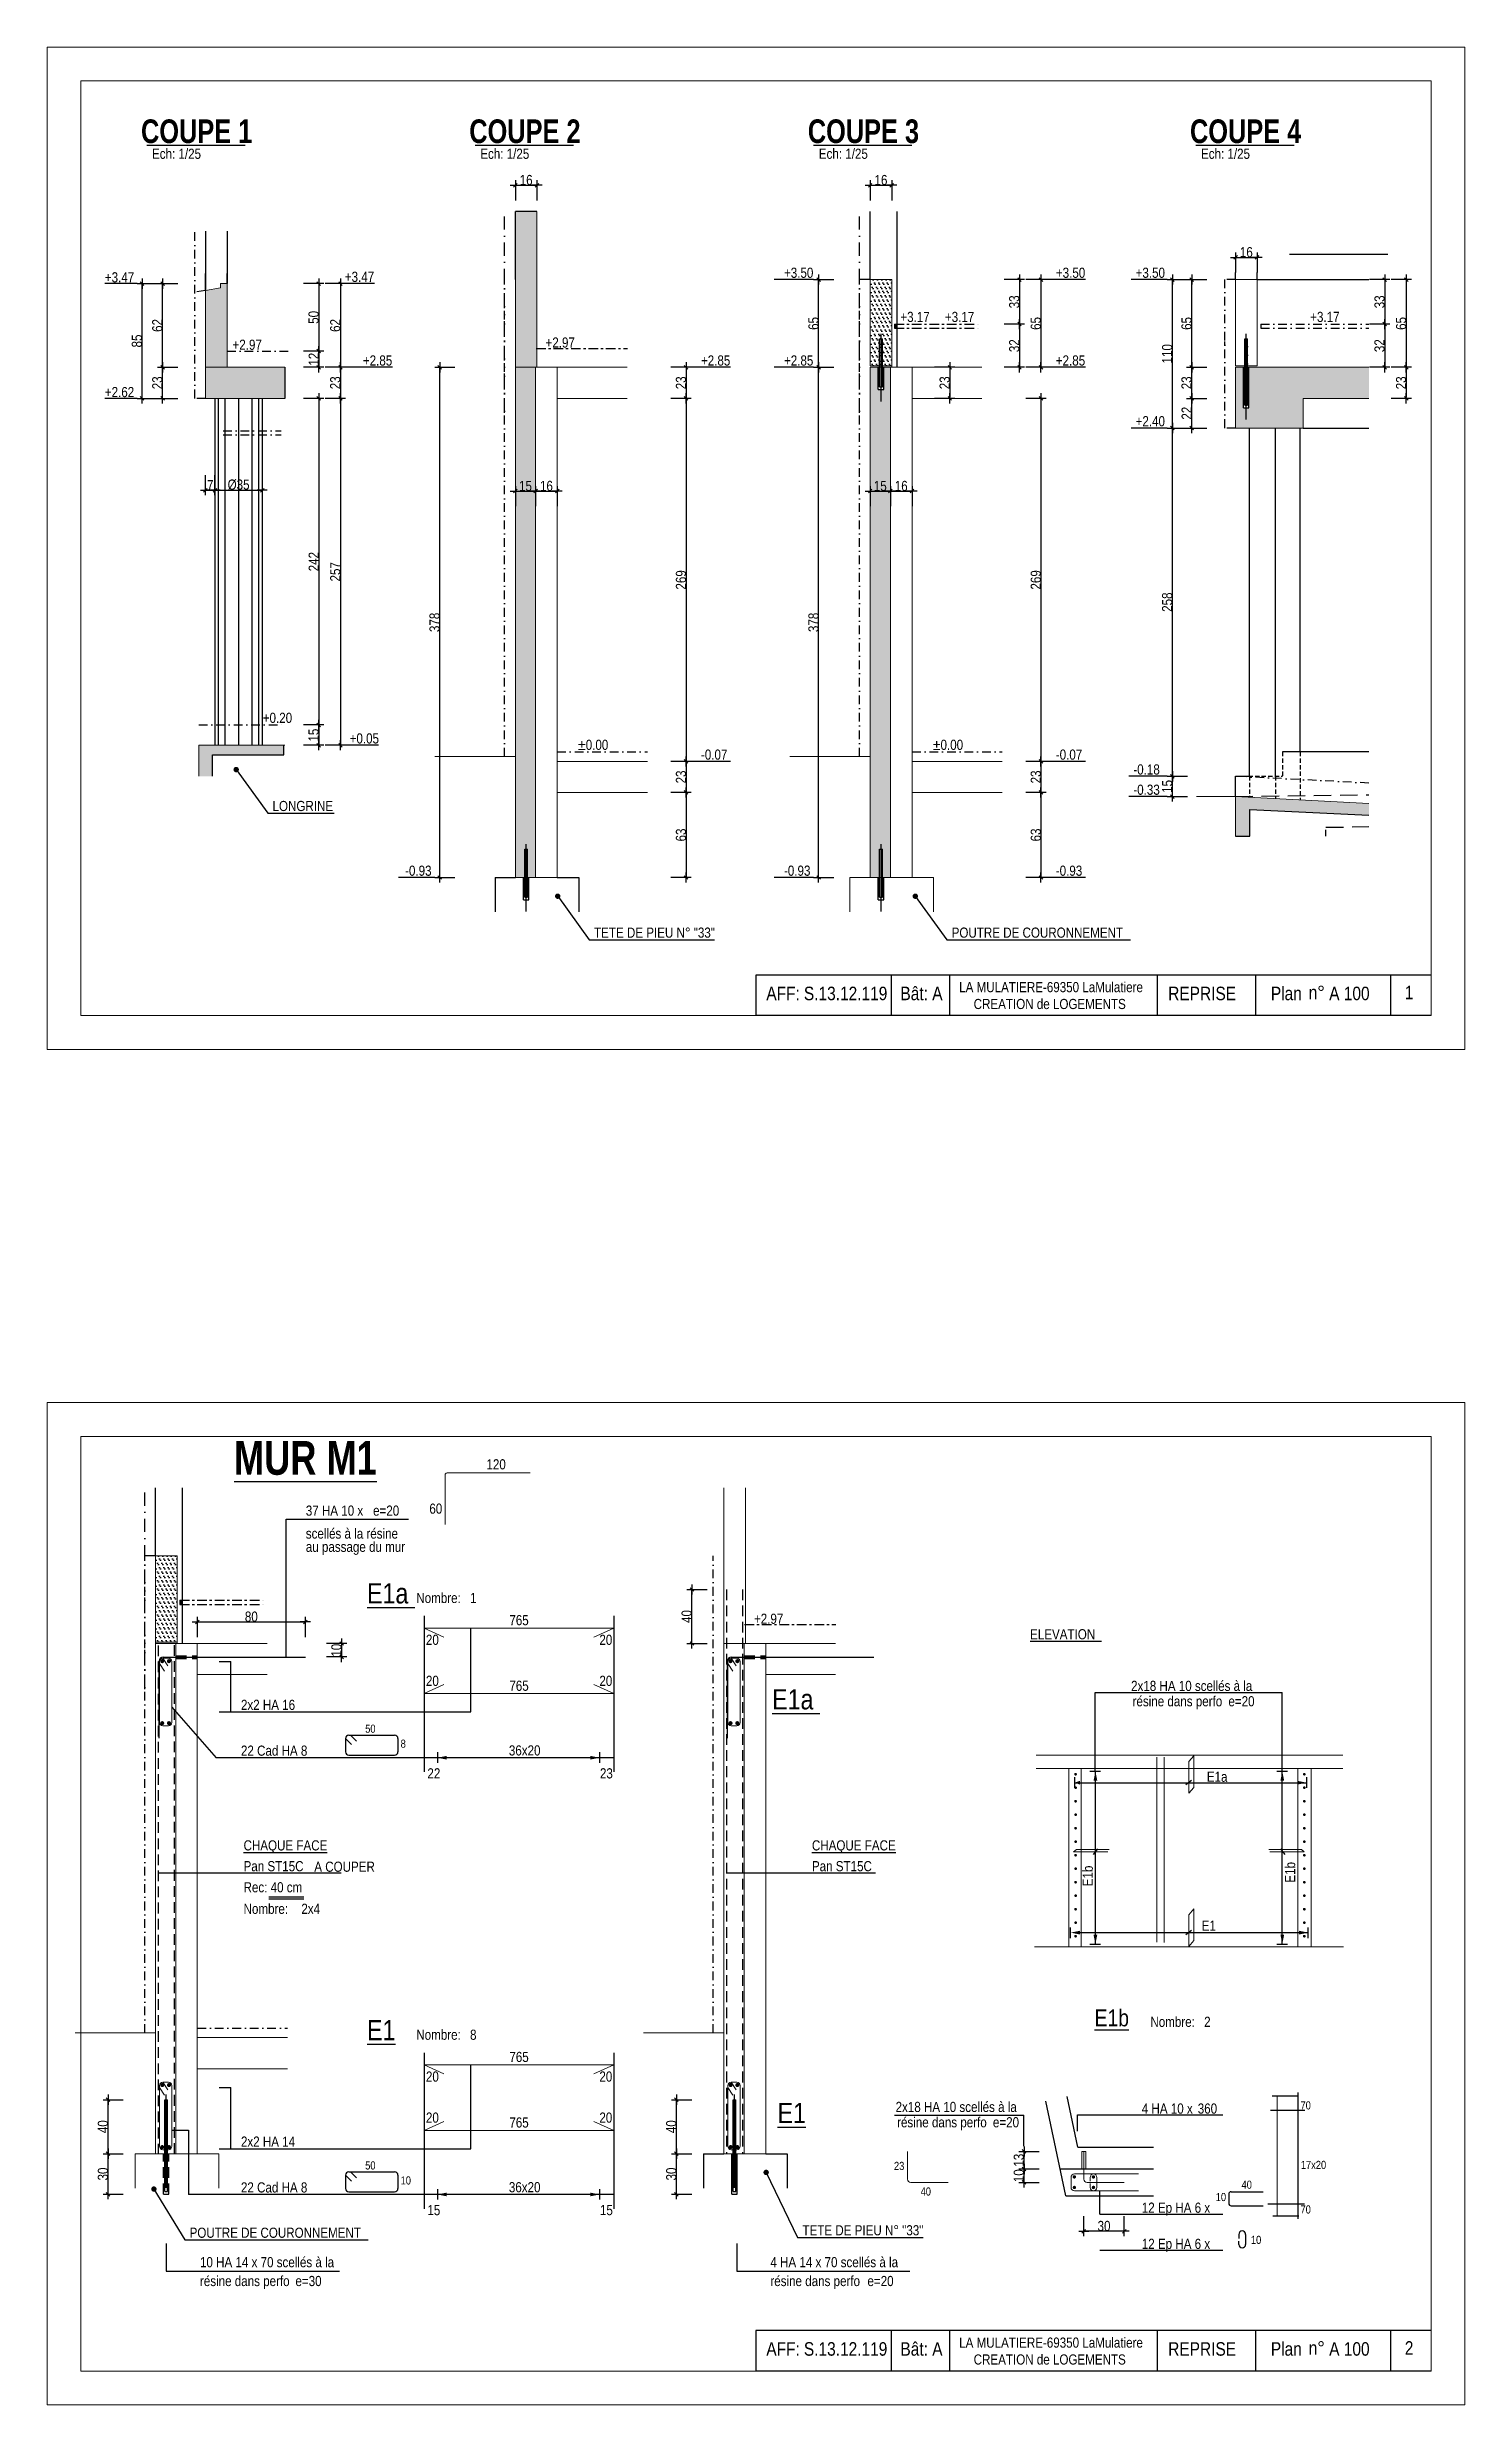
# Model space of a CAD drawing. Header units: centimetres. Extents: x 29921 to 42652, y -19090 to -11306.
# Drawn here: x 29921 to 32021, y -19090 to -15596 of the extents above; entities that cross this region are included whole.
import ezdxf
from ezdxf.enums import TextEntityAlignment as Align

# ---------------------------------------------------------------- set-up
doc = ezdxf.new("R2010")
doc.units = ezdxf.units.CM
doc.header["$LTSCALE"] = 25.4
doc.header["$PDMODE"] = 1
doc.header["$PDSIZE"] = -2
for name, pattern in [('CACHE', [9.525, 6.35, -3.175]), ('CACHE2', [0.1875, 0.125, -0.0625]), ('CACHEX2', [19.05, 12.7, -6.35]), ('TIRETPTX2', [50.8, 25.4, -12.7, 0, -12.7])]:
    doc.linetypes.add(name, pattern=pattern)
for name, color, linetype in [('01_cote_gen', 4, 'Continuous'), ('01_fenetres', 171, 'Continuous'), ('01_linteaux', 2, 'Continuous'), ('01_murs_sup', 2, 'CACHEX2'), ('01_poch_BN', 9, 'Continuous'), ('01_poch_murs', 253, 'Continuous'), ('01_texte', 230, 'Continuous'), ('AA_COTES', 2, 'Continuous')]:
    doc.layers.add(name, color=color, linetype=linetype)
for name, color, linetype, lineweight in [('01_murs_coup', 5, 'Continuous', 60), ('01_résv', 32, 'Continuous', 9), ('01_sem', 42, 'Continuous', 15)]:
    doc.layers.add(name, color=color, linetype=linetype, lineweight=lineweight)
doc.styles.add('ARIAL NA', font='ARIALN.TTF')
doc.styles.add('impact', font='impact.ttf')
doc.styles.add('STYLE2', font='ARIALN.TTF')
doc.dimstyles.new('JB25', dxfattribs={"dimscale": 0.1, "dimtxt": 150, "dimasz": 15, "dimexe": 0.1, "dimexo": 0.1, "dimgap": 0.09, "dimtad": 1, "dimdec": 1, "dimlfac": 0.5, "dimdsep": 46, "dimtxsty": 'STYLE2', "dimblk1": 'BOND_G', "dimblk2": 'BOND_D', "dimsah": 1, "dimcen": 1.5, "dimdle": 0.01, "dimse1": 1, "dimse2": 1, "dimclrd": 4, "dimclre": 2, "dimclrt": 6, "dimazin": 2, "dimtfac": 2.333333, "dimtdec": 1, "dimtix": 1, "dimtmove": 2, "dimatfit": 3, "dimldrblk": 'BOND_G', "dimfxl": 1, "dimtolj": 1, "dimtzin": 0, "dimarcsym": 0})

msp = doc.modelspace()

# ---------------------------------------------------------------- texts
at = {"layer": '01_texte', "style": 'impact'}
for s, p in [('COUPE 1', (30142.7, -15720.71)), ('COUPE 2', (30628.95, -15720.71)), ('COUPE 3', (31130.45, -15720.71)), ('COUPE 4', (31696.58, -15720.71))]:
    msp.add_text(s, height=35, dxfattribs=at).set_placement(p, align=Align.MIDDLE)
at = {"layer": '01_texte'}
for s, height, style, p in [('Ech: 1/25', 15, 'STYLE2', (30076.6, -15761.59)), ('Ech: 1/25', 15, 'STYLE2', (30562.84, -15761.59)), ('Ech: 1/25', 15, 'STYLE2', (31064.35, -15761.59)), ('Ech: 1/25', 15, 'STYLE2', (31630.48, -15761.59)), ('+3.47', 15, 'ARIAL NA', (30006.71, -15944.7)), ('+3.47', 15, 'ARIAL NA', (30362.2, -15943.89)), ('+3.50', 15, 'ARIAL NA', (31012.74, -15937.89)), ('+3.50', 15, 'ARIAL NA', (31415.51, -15937.89)), ('+3.50', 15, 'ARIAL NA', (31533.62, -15937.88)), ('+3.17', 15, 'ARIAL NA', (31185.12, -16003.32)), ('+3.17', 15, 'ARIAL NA', (31251.12, -16003.32)), ('+3.17', 15, 'ARIAL NA', (31792.23, -16003.31)), ('+2.97', 15, 'ARIAL NA', (30195.84, -16044.57)), ('+2.97', 15, 'ARIAL NA', (30659.5, -16041.3)), ('+2.85', 15, 'ARIAL NA', (30388.94, -16067.89)), ('+2.85', 15, 'ARIAL NA', (30889.76, -16067.89)), ('+2.85', 15, 'ARIAL NA', (31012.74, -16067.89)), ('+2.85', 15, 'ARIAL NA', (31415.38, -16067.89)), ('+2.62', 15, 'ARIAL NA', (30006.71, -16114.7)), ('+2.40', 15, 'ARIAL NA', (31533.62, -16157.88)), ('+0.20', 15, 'ARIAL NA', (30240.66, -16597.39)), ('+0.05', 15, 'ARIAL NA', (30369.34, -16627.89)), ('%%P0.00', 15, 'ARIAL NA', (30707.54, -16637.39)), ('%%P0.00', 15, 'ARIAL NA', (31233.15, -16637.39)), ('-0.07', 15, 'ARIAL NA', (30889.76, -16651.89)), ('-0.07', 15, 'ARIAL NA', (31415.38, -16651.89)), ('-0.18', 15, 'ARIAL NA', (31530.25, -16673.88)), ('-0.33', 15, 'ARIAL NA', (31530.25, -16703.88)), ('LONGRINE', 15, 'ARIAL NA', (30255.12, -16728.02)), ('-0.93', 15, 'ARIAL NA', (30451.5, -16823.89)), ('-0.93', 15, 'ARIAL NA', (31012.74, -16823.89)), ('-0.93', 15, 'ARIAL NA', (31415.38, -16823.89)), ('TETE DE PIEU N° "33"', 15, 'ARIAL NA', (30731.37, -16915.68)), ('POUTRE DE COURONNEMENT', 15, 'ARIAL NA', (31261.11, -16915.68)), ('AFF:', 20, 'STYLE2', (30986.58, -17008.28)), ('S.13.12.119', 20, 'STYLE2', (31042.24, -17008.28)), ('Bât: A', 20, 'STYLE2', (31185.21, -17008.28)), ('LA MULATIERE-69350 LaMulatiere', 15, 'STYLE2', (31272.27, -16996.41)), ('CREATION de LOGEMENTS', 15, 'STYLE2', (31293.75, -17021.41)), ('REPRISE', 20, 'STYLE2', (31581.88, -17008.28)), ('Plan', 20, 'STYLE2', (31733.94, -17008.28)), ('n%%D', 20, 'STYLE2', (31790.01, -17006.83)), ('A 100', 20, 'STYLE2', (31820.35, -17008.28)), ('1', 20, 'STYLE2', (31932.42, -17006.83)), ('%%UMUR M1', 50, 'impact', (30198.06, -17711.49)), ('120', 15, 'STYLE2', (30571.97, -17703.52)), ('37 HA 10 x ', 15, 'STYLE2', (30304.41, -17772.13)), ('e=20', 15, 'STYLE2', (30404.07, -17772.13)), ('60', 15, 'STYLE2', (30487.41, -17769.17)), ('scellés à la résine', 15, 'STYLE2', (30304.41, -17806.09)), ('au passage du mur', 15, 'STYLE2', (30304.41, -17825.71)), ('%%UE1a ', 30, 'STYLE2', (30395.13, -17902.17)), ('Nombre:', 15, 'STYLE2', (30468.09, -17901.53)), ('1', 15, 'STYLE2', (30547.72, -17901.53)), ('765', 15, 'STYLE2', (30605.94, -17934.42)), ('+2.97', 15, 'ARIAL NA', (30968.28, -17932.34)), ('20', 15, 'STYLE2', (30482.32, -17963.53)), ('20', 15, 'STYLE2', (30739.3, -17963.53)), ('%%UELEVATION  ', 15, 'STYLE2', (31377.3, -17955.28)), ('20', 15, 'STYLE2', (30482.32, -18024.36)), ('765', 15, 'STYLE2', (30605.94, -18031.58)), ('20', 15, 'STYLE2', (30739.3, -18024.36)), ('2x2 HA 16', 15, 'STYLE2', (30208.32, -18059.93)), ('%%UE1a ', 30, 'STYLE2', (30995.2, -18059.22)), ('50', 12, 'STYLE2', (30392.38, -18093.73)), ('22 Cad HA 8', 15, 'STYLE2', (30208.32, -18127.79)), ('8', 12, 'STYLE2', (30444.89, -18115.93)), ('36x20', 15, 'STYLE2', (30605.21, -18127.45)), ('22', 15, 'STYLE2', (30484.52, -18161.4)), ('23', 15, 'STYLE2', (30740.1, -18161.4)), ('E1a', 15, 'STYLE2', (31639.12, -18166.42)), ('%%UCHAQUE FACE', 15, 'STYLE2', (30212.21, -18268.15)), ('%%UCHAQUE FACE', 15, 'STYLE2', (31054.12, -18268.15)), ('Pan ST15C', 15, 'STYLE2', (30212.21, -18298.93)), ('A COUPER', 15, 'STYLE2', (30316.95, -18299.74)), ('Pan ST15C', 15, 'STYLE2', (31054.12, -18298.93)), ('Rec: 40 cm', 15, 'STYLE2', (30212.21, -18330.21)), ('Nombre:', 15, 'STYLE2', (30212.21, -18362.13)), (' 2x4', 15, 'STYLE2', (30293.06, -18362.13)), ('E1', 15, 'STYLE2', (31631.55, -18386.97)), ('%%UE1b', 25, 'STYLE2', (31472.82, -18528.77)), ('Nombre:', 15, 'STYLE2', (31555.52, -18529.58)), ('2', 15, 'STYLE2', (31635.14, -18529.58)), ('%%UE1', 30, 'STYLE2', (30395.13, -18549.34)), ('Nombre:', 15, 'STYLE2', (30468.09, -18548.7)), ('8', 15, 'STYLE2', (30547.72, -18548.7)), ('765', 15, 'STYLE2', (30605.94, -18581.59)), ('20', 15, 'STYLE2', (30482.32, -18610.7)), ('20', 15, 'STYLE2', (30739.3, -18610.7)), ('%%UE1', 30, 'STYLE2', (31003.21, -18672.16)), ('4 HA 10 x', 15, 'STYLE2', (31542.76, -18658.1)), ('360', 15, 'STYLE2', (31625.67, -18658.1)), ('70', 12, 'STYLE2', (31777.88, -18651.89)), ('20', 15, 'STYLE2', (30482.32, -18671.52)), ('765', 15, 'STYLE2', (30605.94, -18678.75)), ('20', 15, 'STYLE2', (30739.3, -18671.52)), ('2x2 HA 14', 15, 'STYLE2', (30208.32, -18707.1)), ('22 Cad HA 8', 15, 'STYLE2', (30208.32, -18774.96)), ('50', 12, 'STYLE2', (30392.38, -18740.89)), ('10', 12, 'STYLE2', (30444.89, -18763.1)), ('36x20', 15, 'STYLE2', (30605.21, -18774.62)), ('23', 12, 'STYLE2', (31175.67, -18741.57)), ('40', 12, 'STYLE2', (31690.53, -18769.43)), ('17x20', 12, 'STYLE2', (31778.38, -18740.08)), ('15', 15, 'STYLE2', (30484.52, -18808.57)), ('15', 15, 'STYLE2', (30740.1, -18808.57)), ('40', 12, 'STYLE2', (31215.16, -18779.49)), ('12 Ep HA 6 x', 15, 'STYLE2', (31542.76, -18804.99)), ('10', 12, 'STYLE2', (31652.34, -18787.68)), ('70', 12, 'STYLE2', (31777.88, -18806.1)), ('POUTRE DE COURONNEMENT', 15, 'ARIAL NA', (30132.24, -18842.09)), ('TETE DE PIEU N° "33"', 15, 'ARIAL NA', (31040.15, -18838.45)), ('12 Ep HA 6 x', 15, 'STYLE2', (31542.76, -18858.57)), ('10', 12, 'STYLE2', (31704.43, -18851.17)), ('résine dans perfo', 15, 'STYLE2', (30147.64, -18913.64)), ('10 HA 14 x 70 scellés à la', 15, 'STYLE2', (30147.64, -18885.72)), ('e=30', 15, 'STYLE2', (30289.09, -18913.64)), ('4 HA 14 x 70 scellés à la', 15, 'STYLE2', (30992.61, -18885.72)), ('résine dans perfo', 15, 'STYLE2', (30992.61, -18913.64)), ('e=20', 15, 'STYLE2', (31136.41, -18913.64)), ('AFF:', 20, 'STYLE2', (30986.58, -19016.79)), ('S.13.12.119', 20, 'STYLE2', (31042.24, -19016.79)), ('Bât: A', 20, 'STYLE2', (31185.21, -19016.79)), ('LA MULATIERE-69350 LaMulatiere', 15, 'STYLE2', (31272.27, -19004.92)), ('REPRISE', 20, 'STYLE2', (31581.88, -19016.79)), ('Plan', 20, 'STYLE2', (31733.94, -19016.79)), ('n%%D', 20, 'STYLE2', (31790.01, -19015.35)), ('A 100', 20, 'STYLE2', (31820.35, -19016.79)), ('2', 20, 'STYLE2', (31932.42, -19015.35)), ('CREATION de LOGEMENTS', 15, 'STYLE2', (31293.75, -19029.92))]:
    msp.add_text(s, height=height, dxfattribs=dict(at, style=style)).set_placement(p)
at = {"layer": '01_texte', "style": 'STYLE2'}
for s, p in [('2x18 HA 10 scellés à la ', (31711.24, -18031.85)), ('résine dans perfo', (31661.92, -18054.6)), ('e=20', (31709.77, -18054.6)), ('2x18 HA 10 scellés à la ', (31362.41, -18655.71)), ('résine dans perfo', (31313.09, -18678.45)), ('e=20', (31360.94, -18678.45))]:
    msp.add_text(s, height=15, dxfattribs=at).set_placement(p, align=Align.RIGHT)
for p in [(31470.19, -18321.18), (31769.96, -18315.76)]:
    msp.add_text('E1b', height=15, rotation=90, dxfattribs=at).set_placement(p)

# ---------------------------------------------------------------- blocks, each defined once
blk = doc.blocks.new('BOND_G')
at = {"layer": 'AA_COTES', "color": 0}
for p, q in [((5, 0), (-5, 0)), ((1.8, 1.8), (-1.8, -1.8)), ((0, -5), (0, 15))]:
    blk.add_line(p, q, dxfattribs=at)
blk = doc.blocks.new('BOND_D')
at = {"layer": 'AA_COTES', "color": 0}
for p, q in [((5, 0), (-5, 0)), ((-1.8, -1.8), (1.8, 1.8)), ((0, 5), (0, -15))]:
    blk.add_line(p, q, dxfattribs=at)
blk = doc.blocks.new('*D108')
at = {"layer": '01_cote_gen', "color": 4, "lineweight": -2, "transparency": 16777216}
blk.add_line((30355.8, -16072), (30355.8, -16115), dxfattribs=at)
at = {"layer": 'Defpoints', "color": 0, "transparency": 16777216}
for p in [(30304.4, -16070.5), (30304.4, -16116.5), (30355.8, -16116.5)]:
    blk.add_point(p, dxfattribs=at)
at = {"layer": '01_cote_gen', "color": 4, "lineweight": -2, "transparency": 16777216, "xscale": 1.5, "yscale": 1.5, "zscale": 1.5}
for name, p, rotation in [('BOND_G', (30355.8, -16070.5), 90), ('BOND_D', (30355.8, -16116.5), 270)]:
    blk.add_blockref(name, p, dxfattribs=dict(at, rotation=rotation))
at = {"layer": '01_cote_gen', "color": 6, "transparency": 16777216, "insert": (30348.1, -16093.5), "char_height": 15, "attachment_point": 5, "rotation": 90, "style": 'STYLE2'}
blk.add_mtext('\\A1;23', dxfattribs=at)
blk = doc.blocks.new('*D109')
at = {"layer": '01_cote_gen', "color": 4, "lineweight": -2, "transparency": 16777216}
blk.add_line((30323.6, -16048), (30323.6, -16069), dxfattribs=at)
at = {"layer": 'Defpoints', "color": 0, "transparency": 16777216}
for p in [(30272.3, -16046.5), (30272.3, -16070.5), (30323.6, -16070.5)]:
    blk.add_point(p, dxfattribs=at)
at = {"layer": '01_cote_gen', "color": 4, "lineweight": -2, "transparency": 16777216, "xscale": 1.5, "yscale": 1.5, "zscale": 1.5}
for name, p, rotation in [('BOND_G', (30323.6, -16046.5), 90), ('BOND_D', (30323.6, -16070.5), 270)]:
    blk.add_blockref(name, p, dxfattribs=dict(at, rotation=rotation))
at = {"layer": '01_cote_gen', "color": 6, "transparency": 16777216, "insert": (30316.1, -16058.5), "char_height": 15, "attachment_point": 5, "rotation": 90, "style": 'STYLE2'}
blk.add_mtext('\\A1;12', dxfattribs=at)
blk = doc.blocks.new('*D113')
at = {"layer": '01_cote_gen', "color": 4, "lineweight": -2, "transparency": 16777216}
blk.add_line((30171.3, -16252.7), (30238.3, -16252.7), dxfattribs=at)
at = {"layer": 'Defpoints', "color": 0, "transparency": 16777216}
for p in [(30169.8, -16258.4), (30239.8, -16252.7), (30239.8, -16258.4)]:
    blk.add_point(p, dxfattribs=at)
at = {"layer": '01_cote_gen', "color": 4, "lineweight": -2, "transparency": 16777216, "xscale": 1.5, "yscale": 1.5, "zscale": 1.5, "rotation": 180}
blk.add_blockref('BOND_G', (30169.8, -16252.7), dxfattribs=at)
at = {"layer": '01_cote_gen', "color": 4, "lineweight": -2, "transparency": 16777216, "xscale": 1.5, "yscale": 1.5, "zscale": 1.5}
blk.add_blockref('BOND_D', (30239.8, -16252.7), dxfattribs=at)
at = {"layer": '01_cote_gen', "color": 6, "transparency": 16777216, "insert": (30204.8, -16244.6), "char_height": 15, "attachment_point": 5, "style": 'STYLE2'}
blk.add_mtext('\\A1;%%C35', dxfattribs=at)
blk = doc.blocks.new('*D114')
at = {"layer": '01_cote_gen', "color": 4, "lineweight": -2, "transparency": 16777216}
blk.add_line((30355.8, -16118), (30355.8, -16629), dxfattribs=at)
at = {"layer": 'Defpoints', "color": 0, "transparency": 16777216}
for p in [(30333.3, -16116.5), (30273.6, -16630.5), (30355.8, -16630.5)]:
    blk.add_point(p, dxfattribs=at)
at = {"layer": '01_cote_gen', "color": 4, "lineweight": -2, "transparency": 16777216, "xscale": 1.5, "yscale": 1.5, "zscale": 1.5}
for name, p, rotation in [('BOND_G', (30355.8, -16116.5), 90), ('BOND_D', (30355.8, -16630.5), 270)]:
    blk.add_blockref(name, p, dxfattribs=dict(at, rotation=rotation))
at = {"layer": '01_cote_gen', "color": 6, "transparency": 16777216, "insert": (30348.1, -16373.5), "char_height": 15, "attachment_point": 5, "rotation": 90, "style": 'STYLE2'}
blk.add_mtext('\\A1;257', dxfattribs=at)
blk = doc.blocks.new('*D110')
at = {"layer": '01_cote_gen', "color": 4, "lineweight": -2, "transparency": 16777216}
blk.add_line((30355.8, -15948), (30355.8, -16069), dxfattribs=at)
at = {"layer": 'Defpoints', "color": 0, "transparency": 16777216}
for p in [(30176.4, -15946.5), (30246.8, -16070.5), (30355.8, -16070.5)]:
    blk.add_point(p, dxfattribs=at)
at = {"layer": '01_cote_gen', "color": 4, "lineweight": -2, "transparency": 16777216, "xscale": 1.5, "yscale": 1.5, "zscale": 1.5}
for name, p, rotation in [('BOND_G', (30355.8, -15946.5), 90), ('BOND_D', (30355.8, -16070.5), 270)]:
    blk.add_blockref(name, p, dxfattribs=dict(at, rotation=rotation))
at = {"layer": '01_cote_gen', "color": 6, "transparency": 16777216, "insert": (30348.1, -16008.5), "char_height": 15, "attachment_point": 5, "rotation": 90, "style": 'STYLE2'}
blk.add_mtext('\\A1;62', dxfattribs=at)
blk = doc.blocks.new('*D111')
at = {"layer": '01_cote_gen', "color": 4, "lineweight": -2, "transparency": 16777216}
blk.add_line((30323.6, -15948), (30323.6, -16045), dxfattribs=at)
at = {"layer": 'Defpoints', "color": 0, "transparency": 16777216}
for p in [(30333.3, -15946.5), (30301.1, -16046.5), (30323.6, -16046.5)]:
    blk.add_point(p, dxfattribs=at)
at = {"layer": '01_cote_gen', "color": 4, "lineweight": -2, "transparency": 16777216, "xscale": 1.5, "yscale": 1.5, "zscale": 1.5}
for name, p, rotation in [('BOND_G', (30323.6, -15946.5), 90), ('BOND_D', (30323.6, -16046.5), 270)]:
    blk.add_blockref(name, p, dxfattribs=dict(at, rotation=rotation))
at = {"layer": '01_cote_gen', "color": 6, "transparency": 16777216, "insert": (30316, -15996.5), "char_height": 15, "attachment_point": 5, "rotation": 90, "style": 'STYLE2'}
blk.add_mtext('\\A1;50', dxfattribs=at)
blk = doc.blocks.new('*D115')
at = {"layer": '01_cote_gen', "color": 4, "lineweight": -2, "transparency": 16777216}
blk.add_line((30323.6, -16118), (30323.6, -16599), dxfattribs=at)
at = {"layer": 'Defpoints', "color": 0, "transparency": 16777216}
for p in [(30333.3, -16116.5), (30273.6, -16600.5), (30323.6, -16600.5)]:
    blk.add_point(p, dxfattribs=at)
at = {"layer": '01_cote_gen', "color": 4, "lineweight": -2, "transparency": 16777216, "xscale": 1.5, "yscale": 1.5, "zscale": 1.5}
for name, p, rotation in [('BOND_G', (30323.6, -16116.5), 90), ('BOND_D', (30323.6, -16600.5), 270)]:
    blk.add_blockref(name, p, dxfattribs=dict(at, rotation=rotation))
at = {"layer": '01_cote_gen', "color": 6, "transparency": 16777216, "insert": (30316.1, -16358.5), "char_height": 15, "attachment_point": 5, "rotation": 90, "style": 'STYLE2'}
blk.add_mtext('\\A1;242', dxfattribs=at)
blk = doc.blocks.new('*D116')
at = {"layer": '01_cote_gen', "color": 4, "lineweight": -2, "transparency": 16777216}
blk.add_line((30323.6, -16602), (30323.6, -16629), dxfattribs=at)
at = {"layer": 'Defpoints', "color": 0, "transparency": 16777216}
for p in [(30273.6, -16600.5), (30259.4, -16630.5), (30323.6, -16630.5)]:
    blk.add_point(p, dxfattribs=at)
at = {"layer": '01_cote_gen', "color": 4, "lineweight": -2, "transparency": 16777216, "xscale": 1.5, "yscale": 1.5, "zscale": 1.5}
for name, p, rotation in [('BOND_G', (30323.6, -16600.5), 90), ('BOND_D', (30323.6, -16630.5), 270)]:
    blk.add_blockref(name, p, dxfattribs=dict(at, rotation=rotation))
at = {"layer": '01_cote_gen', "color": 6, "transparency": 16777216, "insert": (30316, -16615.5), "char_height": 15, "attachment_point": 5, "rotation": 90, "style": 'STYLE2'}
blk.add_mtext('\\A1;15', dxfattribs=at)
blk = doc.blocks.new('*D117')
at = {"layer": '01_cote_gen', "color": 4, "lineweight": -2, "transparency": 16777216}
blk.add_line((30092.2, -16115), (30092.2, -16072), dxfattribs=at)
at = {"layer": 'Defpoints', "color": 0, "transparency": 16777216}
for p in [(30092.2, -16070.5), (30187.8, -16070.5), (30187.8, -16116.5)]:
    blk.add_point(p, dxfattribs=at)
at = {"layer": '01_cote_gen', "color": 4, "lineweight": -2, "transparency": 16777216, "xscale": 1.5, "yscale": 1.5, "zscale": 1.5}
for name, p, rotation in [('BOND_D', (30092.2, -16070.5), 90), ('BOND_G', (30092.2, -16116.5), 270)]:
    blk.add_blockref(name, p, dxfattribs=dict(at, rotation=rotation))
at = {"layer": '01_cote_gen', "color": 6, "transparency": 16777216, "insert": (30084.5, -16093.5), "char_height": 15, "attachment_point": 5, "rotation": 90, "style": 'STYLE2'}
blk.add_mtext('\\A1;23', dxfattribs=at)
blk = doc.blocks.new('*D118')
at = {"layer": '01_cote_gen', "color": 4, "lineweight": -2, "transparency": 16777216}
blk.add_line((30092.2, -16069), (30092.2, -15948), dxfattribs=at)
at = {"layer": 'Defpoints', "color": 0, "transparency": 16777216}
for p in [(30092.2, -15946.5), (30187.8, -15946.5), (30187.8, -16070.5)]:
    blk.add_point(p, dxfattribs=at)
at = {"layer": '01_cote_gen', "color": 4, "lineweight": -2, "transparency": 16777216, "xscale": 1.5, "yscale": 1.5, "zscale": 1.5}
for name, p, rotation in [('BOND_D', (30092.2, -15946.5), 90), ('BOND_G', (30092.2, -16070.5), 270)]:
    blk.add_blockref(name, p, dxfattribs=dict(at, rotation=rotation))
at = {"layer": '01_cote_gen', "color": 6, "transparency": 16777216, "insert": (30084.5, -16008.5), "char_height": 15, "attachment_point": 5, "rotation": 90, "style": 'STYLE2'}
blk.add_mtext('\\A1;62', dxfattribs=at)
blk = doc.blocks.new('*D112')
at = {"layer": '01_cote_gen', "color": 4, "lineweight": -2, "transparency": 16777216}
blk.add_line((30061.9, -16115), (30061.9, -15948), dxfattribs=at)
at = {"layer": 'Defpoints', "color": 0, "transparency": 16777216}
for p in [(30061.9, -15946.5), (30114.7, -15946.5), (30114.7, -16116.5)]:
    blk.add_point(p, dxfattribs=at)
at = {"layer": '01_cote_gen', "color": 4, "lineweight": -2, "transparency": 16777216, "xscale": 1.5, "yscale": 1.5, "zscale": 1.5}
for name, p, rotation in [('BOND_D', (30061.9, -15946.5), 90), ('BOND_G', (30061.9, -16116.5), 270)]:
    blk.add_blockref(name, p, dxfattribs=dict(at, rotation=rotation))
at = {"layer": '01_cote_gen', "color": 6, "transparency": 16777216, "insert": (30054.2, -16031.5), "char_height": 15, "attachment_point": 5, "rotation": 90, "style": 'STYLE2'}
blk.add_mtext('\\A1;85', dxfattribs=at)
blk = doc.blocks.new('*D119')
at = {"layer": '01_cote_gen', "color": 4, "lineweight": -2, "transparency": 16777216}
blk.add_line((30168.3, -16252.7), (30157.3, -16252.7), dxfattribs=at)
at = {"layer": 'Defpoints', "color": 0, "transparency": 16777216}
for p in [(30155.8, -16116.5), (30169.8, -16116.5), (30155.8, -16252.7)]:
    blk.add_point(p, dxfattribs=at)
at = {"layer": '01_cote_gen', "color": 4, "lineweight": -2, "transparency": 16777216, "xscale": 1.5, "yscale": 1.5, "zscale": 1.5, "rotation": 180}
blk.add_blockref('BOND_D', (30155.8, -16252.7), dxfattribs=at)
at = {"layer": '01_cote_gen', "color": 4, "lineweight": -2, "transparency": 16777216, "xscale": 1.5, "yscale": 1.5, "zscale": 1.5}
blk.add_blockref('BOND_G', (30169.8, -16252.7), dxfattribs=at)
at = {"layer": '01_cote_gen', "color": 6, "transparency": 16777216, "insert": (30162.8, -16245.1), "char_height": 15, "attachment_point": 5, "style": 'STYLE2'}
blk.add_mtext('\\A1;7', dxfattribs=at)
blk = doc.blocks.new('*D124')
at = {"layer": '01_cote_gen', "color": 4, "lineweight": -2, "transparency": 16777216}
blk.add_line((31141.9, -15800.8), (31170.9, -15800.8), dxfattribs=at)
at = {"layer": 'Defpoints', "color": 0, "transparency": 16777216}
for p in [(31140.4, -15808.3), (31172.4, -15800.8), (31172.4, -15818.9)]:
    blk.add_point(p, dxfattribs=at)
at = {"layer": '01_cote_gen', "color": 4, "lineweight": -2, "transparency": 16777216, "xscale": 1.5, "yscale": 1.5, "zscale": 1.5, "rotation": 180}
blk.add_blockref('BOND_G', (31140.4, -15800.8), dxfattribs=at)
at = {"layer": '01_cote_gen', "color": 4, "lineweight": -2, "transparency": 16777216, "xscale": 1.5, "yscale": 1.5, "zscale": 1.5}
blk.add_blockref('BOND_D', (31172.4, -15800.8), dxfattribs=at)
at = {"layer": '01_cote_gen', "color": 6, "transparency": 16777216, "insert": (31156.4, -15793.1), "char_height": 15, "attachment_point": 5, "style": 'STYLE2'}
blk.add_mtext('\\A1;16', dxfattribs=at)
blk = doc.blocks.new('*D125')
at = {"layer": '01_cote_gen', "color": 4, "lineweight": -2, "transparency": 16777216}
blk.add_line((31361.6, -15942), (31361.6, -16005), dxfattribs=at)
at = {"layer": 'Defpoints', "color": 0, "transparency": 16777216}
for p in [(31291.4, -15940.5), (31333.4, -16006.5), (31361.6, -16006.5)]:
    blk.add_point(p, dxfattribs=at)
at = {"layer": '01_cote_gen', "color": 4, "lineweight": -2, "transparency": 16777216, "xscale": 1.5, "yscale": 1.5, "zscale": 1.5}
for name, p, rotation in [('BOND_G', (31361.6, -15940.5), 90), ('BOND_D', (31361.6, -16006.5), 270)]:
    blk.add_blockref(name, p, dxfattribs=dict(at, rotation=rotation))
at = {"layer": '01_cote_gen', "color": 6, "transparency": 16777216, "insert": (31353.9, -15973.5), "char_height": 15, "attachment_point": 5, "rotation": 90, "style": 'STYLE2'}
blk.add_mtext('\\A1;33', dxfattribs=at)
blk = doc.blocks.new('*D126')
at = {"layer": '01_cote_gen', "color": 4, "lineweight": -2, "transparency": 16777216}
blk.add_line((31393.4, -15942), (31393.4, -16069), dxfattribs=at)
at = {"layer": 'Defpoints', "color": 0, "transparency": 16777216}
for p in [(31238.4, -15940.5), (31358.6, -16070.5), (31393.4, -16070.5)]:
    blk.add_point(p, dxfattribs=at)
at = {"layer": '01_cote_gen', "color": 4, "lineweight": -2, "transparency": 16777216, "xscale": 1.5, "yscale": 1.5, "zscale": 1.5}
for name, p, rotation in [('BOND_G', (31393.4, -15940.5), 90), ('BOND_D', (31393.4, -16070.5), 270)]:
    blk.add_blockref(name, p, dxfattribs=dict(at, rotation=rotation))
at = {"layer": '01_cote_gen', "color": 6, "transparency": 16777216, "insert": (31385.8, -16005.5), "char_height": 15, "attachment_point": 5, "rotation": 90, "style": 'STYLE2'}
blk.add_mtext('\\A1;65', dxfattribs=at)
blk = doc.blocks.new('*D127')
at = {"layer": '01_cote_gen', "color": 4, "lineweight": -2, "transparency": 16777216}
blk.add_line((31361.6, -16008), (31361.6, -16069), dxfattribs=at)
at = {"layer": 'Defpoints', "color": 0, "transparency": 16777216}
for p in [(31199.3, -16006.5), (31326.4, -16070.5), (31361.6, -16070.5)]:
    blk.add_point(p, dxfattribs=at)
at = {"layer": '01_cote_gen', "color": 4, "lineweight": -2, "transparency": 16777216, "xscale": 1.5, "yscale": 1.5, "zscale": 1.5}
for name, p, rotation in [('BOND_G', (31361.6, -16006.5), 90), ('BOND_D', (31361.6, -16070.5), 270)]:
    blk.add_blockref(name, p, dxfattribs=dict(at, rotation=rotation))
at = {"layer": '01_cote_gen', "color": 6, "transparency": 16777216, "insert": (31353.9, -16038.5), "char_height": 15, "attachment_point": 5, "rotation": 90, "style": 'STYLE2'}
blk.add_mtext('\\A1;32', dxfattribs=at)
blk = doc.blocks.new('*D128')
at = {"layer": '01_cote_gen', "color": 4, "lineweight": -2, "transparency": 16777216}
blk.add_line((31064.1, -16069), (31064.1, -15942), dxfattribs=at)
at = {"layer": 'Defpoints', "color": 0, "transparency": 16777216}
for p in [(31064.1, -15940.5), (31156.4, -15940.5), (31140.4, -16070.5)]:
    blk.add_point(p, dxfattribs=at)
at = {"layer": '01_cote_gen', "color": 4, "lineweight": -2, "transparency": 16777216, "xscale": 1.5, "yscale": 1.5, "zscale": 1.5}
for name, p, rotation in [('BOND_D', (31064.1, -15940.5), 90), ('BOND_G', (31064.1, -16070.5), 270)]:
    blk.add_blockref(name, p, dxfattribs=dict(at, rotation=rotation))
at = {"layer": '01_cote_gen', "color": 6, "transparency": 16777216, "insert": (31056.5, -16005.5), "char_height": 15, "attachment_point": 5, "rotation": 90, "style": 'STYLE2'}
blk.add_mtext('\\A1;65', dxfattribs=at)
blk = doc.blocks.new('*D129')
at = {"layer": '01_cote_gen', "color": 4, "lineweight": -2, "transparency": 16777216}
blk.add_line((30616.3, -15800.8), (30645.3, -15800.8), dxfattribs=at)
at = {"layer": 'Defpoints', "color": 0, "transparency": 16777216}
for p in [(30614.8, -15808.3), (30646.8, -15800.8), (30646.8, -15818.9)]:
    blk.add_point(p, dxfattribs=at)
at = {"layer": '01_cote_gen', "color": 4, "lineweight": -2, "transparency": 16777216, "xscale": 1.5, "yscale": 1.5, "zscale": 1.5, "rotation": 180}
blk.add_blockref('BOND_G', (30614.8, -15800.8), dxfattribs=at)
at = {"layer": '01_cote_gen', "color": 4, "lineweight": -2, "transparency": 16777216, "xscale": 1.5, "yscale": 1.5, "zscale": 1.5}
blk.add_blockref('BOND_D', (30646.8, -15800.8), dxfattribs=at)
at = {"layer": '01_cote_gen', "color": 6, "transparency": 16777216, "insert": (30630.8, -15793.1), "char_height": 15, "attachment_point": 5, "style": 'STYLE2'}
blk.add_mtext('\\A1;16', dxfattribs=at)
blk = doc.blocks.new('*D130')
at = {"layer": '01_cote_gen', "color": 4, "lineweight": -2, "transparency": 16777216}
blk.add_line((31258.4, -16072), (31258.4, -16115), dxfattribs=at)
at = {"layer": 'Defpoints', "color": 0, "transparency": 16777216}
for p in [(31170.4, -16070.5), (31170.4, -16116.5), (31258.4, -16116.5)]:
    blk.add_point(p, dxfattribs=at)
at = {"layer": '01_cote_gen', "color": 4, "lineweight": -2, "transparency": 16777216, "xscale": 1.5, "yscale": 1.5, "zscale": 1.5}
for name, p, rotation in [('BOND_G', (31258.4, -16070.5), 90), ('BOND_D', (31258.4, -16116.5), 270)]:
    blk.add_blockref(name, p, dxfattribs=dict(at, rotation=rotation))
at = {"layer": '01_cote_gen', "color": 6, "transparency": 16777216, "insert": (31250.8, -16093.5), "char_height": 15, "attachment_point": 5, "rotation": 90, "style": 'STYLE2'}
blk.add_mtext('\\A1;23', dxfattribs=at)
blk = doc.blocks.new('*D131')
at = {"layer": '01_cote_gen', "color": 4, "lineweight": -2, "transparency": 16777216}
blk.add_line((31393.4, -16118), (31393.4, -16653), dxfattribs=at)
at = {"layer": 'Defpoints', "color": 0, "transparency": 16777216}
for p in [(31306, -16116.5), (31336, -16654.5), (31393.4, -16654.5)]:
    blk.add_point(p, dxfattribs=at)
at = {"layer": '01_cote_gen', "color": 4, "lineweight": -2, "transparency": 16777216, "xscale": 1.5, "yscale": 1.5, "zscale": 1.5}
for name, p, rotation in [('BOND_G', (31393.4, -16116.5), 90), ('BOND_D', (31393.4, -16654.5), 270)]:
    blk.add_blockref(name, p, dxfattribs=dict(at, rotation=rotation))
at = {"layer": '01_cote_gen', "color": 6, "transparency": 16777216, "insert": (31385.8, -16385.5), "char_height": 15, "attachment_point": 5, "rotation": 90, "style": 'STYLE2'}
blk.add_mtext('\\A1;269', dxfattribs=at)
blk = doc.blocks.new('*D132')
at = {"layer": '01_cote_gen', "color": 4, "lineweight": -2, "transparency": 16777216}
blk.add_line((31393.4, -16656), (31393.4, -16699), dxfattribs=at)
at = {"layer": 'Defpoints', "color": 0, "transparency": 16777216}
for p in [(31336, -16654.5), (31336, -16700.5), (31393.4, -16700.5)]:
    blk.add_point(p, dxfattribs=at)
at = {"layer": '01_cote_gen', "color": 4, "lineweight": -2, "transparency": 16777216, "xscale": 1.5, "yscale": 1.5, "zscale": 1.5}
for name, p, rotation in [('BOND_G', (31393.4, -16654.5), 90), ('BOND_D', (31393.4, -16700.5), 270)]:
    blk.add_blockref(name, p, dxfattribs=dict(at, rotation=rotation))
at = {"layer": '01_cote_gen', "color": 6, "transparency": 16777216, "insert": (31385.8, -16677.5), "char_height": 15, "attachment_point": 5, "rotation": 90, "style": 'STYLE2'}
blk.add_mtext('\\A1;23', dxfattribs=at)
blk = doc.blocks.new('*D133')
at = {"layer": '01_cote_gen', "color": 4, "lineweight": -2, "transparency": 16777216}
blk.add_line((31393.4, -16702), (31393.4, -16825), dxfattribs=at)
at = {"layer": 'Defpoints', "color": 0, "transparency": 16777216}
for p in [(31303.8, -16700.5), (31234.4, -16826.5), (31393.4, -16826.5)]:
    blk.add_point(p, dxfattribs=at)
at = {"layer": '01_cote_gen', "color": 4, "lineweight": -2, "transparency": 16777216, "xscale": 1.5, "yscale": 1.5, "zscale": 1.5}
for name, p, rotation in [('BOND_G', (31393.4, -16700.5), 90), ('BOND_D', (31393.4, -16826.5), 270)]:
    blk.add_blockref(name, p, dxfattribs=dict(at, rotation=rotation))
at = {"layer": '01_cote_gen', "color": 6, "transparency": 16777216, "insert": (31385.8, -16763.5), "char_height": 15, "attachment_point": 5, "rotation": 90, "style": 'STYLE2'}
blk.add_mtext('\\A1;63', dxfattribs=at)
blk = doc.blocks.new('*D134')
at = {"layer": '01_cote_gen', "color": 4, "lineweight": -2, "transparency": 16777216}
blk.add_line((31064.1, -16825), (31064.1, -16072), dxfattribs=at)
at = {"layer": 'Defpoints', "color": 0, "transparency": 16777216}
for p in [(31064.1, -16070.5), (31223.2, -16070.5), (31140.4, -16826.5)]:
    blk.add_point(p, dxfattribs=at)
at = {"layer": '01_cote_gen', "color": 4, "lineweight": -2, "transparency": 16777216, "xscale": 1.5, "yscale": 1.5, "zscale": 1.5}
for name, p, rotation in [('BOND_D', (31064.1, -16070.5), 90), ('BOND_G', (31064.1, -16826.5), 270)]:
    blk.add_blockref(name, p, dxfattribs=dict(at, rotation=rotation))
at = {"layer": '01_cote_gen', "color": 6, "transparency": 16777216, "insert": (31056.5, -16448.5), "char_height": 15, "attachment_point": 5, "rotation": 90, "style": 'STYLE2'}
blk.add_mtext('\\A1;378', dxfattribs=at)
blk = doc.blocks.new('*D135')
at = {"layer": '01_cote_gen', "color": 4, "lineweight": -2, "transparency": 16777216}
blk.add_line((30867.8, -16072), (30867.8, -16115), dxfattribs=at)
at = {"layer": 'Defpoints', "color": 0, "transparency": 16777216}
for p in [(30779.8, -16070.5), (30779.8, -16116.5), (30867.8, -16116.5)]:
    blk.add_point(p, dxfattribs=at)
at = {"layer": '01_cote_gen', "color": 4, "lineweight": -2, "transparency": 16777216, "xscale": 1.5, "yscale": 1.5, "zscale": 1.5}
for name, p, rotation in [('BOND_G', (30867.8, -16070.5), 90), ('BOND_D', (30867.8, -16116.5), 270)]:
    blk.add_blockref(name, p, dxfattribs=dict(at, rotation=rotation))
at = {"layer": '01_cote_gen', "color": 6, "transparency": 16777216, "insert": (30860.2, -16093.5), "char_height": 15, "attachment_point": 5, "rotation": 90, "style": 'STYLE2'}
blk.add_mtext('\\A1;23', dxfattribs=at)
blk = doc.blocks.new('*D136')
at = {"layer": '01_cote_gen', "color": 4, "lineweight": -2, "transparency": 16777216}
blk.add_line((30867.8, -16118), (30867.8, -16653), dxfattribs=at)
at = {"layer": 'Defpoints', "color": 0, "transparency": 16777216}
for p in [(30780.4, -16116.5), (30810.4, -16654.5), (30867.8, -16654.5)]:
    blk.add_point(p, dxfattribs=at)
at = {"layer": '01_cote_gen', "color": 4, "lineweight": -2, "transparency": 16777216, "xscale": 1.5, "yscale": 1.5, "zscale": 1.5}
for name, p, rotation in [('BOND_G', (30867.8, -16116.5), 90), ('BOND_D', (30867.8, -16654.5), 270)]:
    blk.add_blockref(name, p, dxfattribs=dict(at, rotation=rotation))
at = {"layer": '01_cote_gen', "color": 6, "transparency": 16777216, "insert": (30860.2, -16385.5), "char_height": 15, "attachment_point": 5, "rotation": 90, "style": 'STYLE2'}
blk.add_mtext('\\A1;269', dxfattribs=at)
blk = doc.blocks.new('*D137')
at = {"layer": '01_cote_gen', "color": 4, "lineweight": -2, "transparency": 16777216}
blk.add_line((30867.8, -16656), (30867.8, -16699), dxfattribs=at)
at = {"layer": 'Defpoints', "color": 0, "transparency": 16777216}
for p in [(30810.4, -16654.5), (30810.4, -16700.5), (30867.8, -16700.5)]:
    blk.add_point(p, dxfattribs=at)
at = {"layer": '01_cote_gen', "color": 4, "lineweight": -2, "transparency": 16777216, "xscale": 1.5, "yscale": 1.5, "zscale": 1.5}
for name, p, rotation in [('BOND_G', (30867.8, -16654.5), 90), ('BOND_D', (30867.8, -16700.5), 270)]:
    blk.add_blockref(name, p, dxfattribs=dict(at, rotation=rotation))
at = {"layer": '01_cote_gen', "color": 6, "transparency": 16777216, "insert": (30860.2, -16677.5), "char_height": 15, "attachment_point": 5, "rotation": 90, "style": 'STYLE2'}
blk.add_mtext('\\A1;23', dxfattribs=at)
blk = doc.blocks.new('*D138')
at = {"layer": '01_cote_gen', "color": 4, "lineweight": -2, "transparency": 16777216}
blk.add_line((30502.9, -16825), (30502.9, -16072), dxfattribs=at)
at = {"layer": 'Defpoints', "color": 0, "transparency": 16777216}
for p in [(30502.9, -16070.5), (30644.8, -16070.5), (30584.8, -16826.5)]:
    blk.add_point(p, dxfattribs=at)
at = {"layer": '01_cote_gen', "color": 4, "lineweight": -2, "transparency": 16777216, "xscale": 1.5, "yscale": 1.5, "zscale": 1.5}
for name, p, rotation in [('BOND_D', (30502.9, -16070.5), 90), ('BOND_G', (30502.9, -16826.5), 270)]:
    blk.add_blockref(name, p, dxfattribs=dict(at, rotation=rotation))
at = {"layer": '01_cote_gen', "color": 6, "transparency": 16777216, "insert": (30495.2, -16448.5), "char_height": 15, "attachment_point": 5, "rotation": 90, "style": 'STYLE2'}
blk.add_mtext('\\A1;378', dxfattribs=at)
blk = doc.blocks.new('*D139')
at = {"layer": '01_cote_gen', "color": 4, "lineweight": -2, "transparency": 16777216}
blk.add_line((30867.8, -16702), (30867.8, -16825), dxfattribs=at)
at = {"layer": 'Defpoints', "color": 0, "transparency": 16777216}
for p in [(30720.6, -16700.5), (30708.8, -16826.5), (30867.8, -16826.5)]:
    blk.add_point(p, dxfattribs=at)
at = {"layer": '01_cote_gen', "color": 4, "lineweight": -2, "transparency": 16777216, "xscale": 1.5, "yscale": 1.5, "zscale": 1.5}
for name, p, rotation in [('BOND_G', (30867.8, -16700.5), 90), ('BOND_D', (30867.8, -16826.5), 270)]:
    blk.add_blockref(name, p, dxfattribs=dict(at, rotation=rotation))
at = {"layer": '01_cote_gen', "color": 6, "transparency": 16777216, "insert": (30860.2, -16763.5), "char_height": 15, "attachment_point": 5, "rotation": 90, "style": 'STYLE2'}
blk.add_mtext('\\A1;63', dxfattribs=at)
blk = doc.blocks.new('*D140')
at = {"layer": '01_cote_gen', "color": 4, "lineweight": -2, "transparency": 16777216}
blk.add_line((30876.3, -17960), (30876.3, -17883), dxfattribs=at)
at = {"layer": 'Defpoints', "color": 0, "transparency": 16777216}
for p in [(30876.3, -17881.5), (30927.6, -17881.5), (30934.4, -17961.5)]:
    blk.add_point(p, dxfattribs=at)
at = {"layer": '01_cote_gen', "color": 4, "lineweight": -2, "transparency": 16777216, "xscale": 1.5, "yscale": 1.5, "zscale": 1.5}
for name, p, rotation in [('BOND_D', (30876.3, -17881.5), 90), ('BOND_G', (30876.3, -17961.5), 270)]:
    blk.add_blockref(name, p, dxfattribs=dict(at, rotation=rotation))
at = {"layer": '01_cote_gen', "color": 6, "transparency": 16777216, "insert": (30868.6, -17921.5), "char_height": 15, "attachment_point": 5, "rotation": 90, "style": 'STYLE2'}
blk.add_mtext('\\A1;40', dxfattribs=at)
blk = doc.blocks.new('*D141')
at = {"layer": '01_cote_gen', "color": 4, "lineweight": -2, "transparency": 16777216}
blk.add_line((30011.6, -18776.1), (30011.6, -18719), dxfattribs=at)
at = {"layer": 'Defpoints', "color": 0, "transparency": 16777216}
for p in [(30011.6, -18717.5), (30105, -18717.5), (30101.7, -18777.6)]:
    blk.add_point(p, dxfattribs=at)
at = {"layer": '01_cote_gen', "color": 4, "lineweight": -2, "transparency": 16777216, "xscale": 1.5, "yscale": 1.5, "zscale": 1.5}
for name, p, rotation in [('BOND_D', (30011.6, -18717.5), 90), ('BOND_G', (30011.6, -18777.6), 270)]:
    blk.add_blockref(name, p, dxfattribs=dict(at, rotation=rotation))
at = {"layer": '01_cote_gen', "color": 6, "transparency": 16777216, "insert": (30003.9, -18747.6), "char_height": 15, "attachment_point": 5, "rotation": 90, "style": 'STYLE2'}
blk.add_mtext('\\A1;30', dxfattribs=at)
blk = doc.blocks.new('*D142')
at = {"layer": '01_cote_gen', "color": 4, "lineweight": -2, "transparency": 16777216}
blk.add_line((30011.6, -18716), (30011.6, -18639), dxfattribs=at)
at = {"layer": 'Defpoints', "color": 0, "transparency": 16777216}
for p in [(30011.6, -18637.5), (30069.6, -18637.5), (30065.4, -18717.5)]:
    blk.add_point(p, dxfattribs=at)
at = {"layer": '01_cote_gen', "color": 4, "lineweight": -2, "transparency": 16777216, "xscale": 1.5, "yscale": 1.5, "zscale": 1.5}
for name, p, rotation in [('BOND_D', (30011.6, -18637.5), 90), ('BOND_G', (30011.6, -18717.5), 270)]:
    blk.add_blockref(name, p, dxfattribs=dict(at, rotation=rotation))
at = {"layer": '01_cote_gen', "color": 6, "transparency": 16777216, "insert": (30003.9, -18677.5), "char_height": 15, "attachment_point": 5, "rotation": 90, "style": 'STYLE2'}
blk.add_mtext('\\A1;40', dxfattribs=at)
blk = doc.blocks.new('*D143')
at = {"layer": '01_cote_gen', "color": 4, "lineweight": -2, "transparency": 16777216}
blk.add_line((30853.5, -18776.1), (30853.5, -18719), dxfattribs=at)
at = {"layer": 'Defpoints', "color": 0, "transparency": 16777216}
for p in [(30853.5, -18717.5), (30946.9, -18717.5), (30943.6, -18777.6)]:
    blk.add_point(p, dxfattribs=at)
at = {"layer": '01_cote_gen', "color": 4, "lineweight": -2, "transparency": 16777216, "xscale": 1.5, "yscale": 1.5, "zscale": 1.5}
for name, p, rotation in [('BOND_D', (30853.5, -18717.5), 90), ('BOND_G', (30853.5, -18777.6), 270)]:
    blk.add_blockref(name, p, dxfattribs=dict(at, rotation=rotation))
at = {"layer": '01_cote_gen', "color": 6, "transparency": 16777216, "insert": (30845.8, -18747.6), "char_height": 15, "attachment_point": 5, "rotation": 90, "style": 'STYLE2'}
blk.add_mtext('\\A1;30', dxfattribs=at)
blk = doc.blocks.new('*D144')
at = {"layer": '01_cote_gen', "color": 4, "lineweight": -2, "transparency": 16777216}
blk.add_line((30853.5, -18716), (30853.5, -18639), dxfattribs=at)
at = {"layer": 'Defpoints', "color": 0, "transparency": 16777216}
for p in [(30853.5, -18637.5), (30911.5, -18637.5), (30907.3, -18717.5)]:
    blk.add_point(p, dxfattribs=at)
at = {"layer": '01_cote_gen', "color": 4, "lineweight": -2, "transparency": 16777216, "xscale": 1.5, "yscale": 1.5, "zscale": 1.5}
for name, p, rotation in [('BOND_D', (30853.5, -18637.5), 90), ('BOND_G', (30853.5, -18717.5), 270)]:
    blk.add_blockref(name, p, dxfattribs=dict(at, rotation=rotation))
at = {"layer": '01_cote_gen', "color": 6, "transparency": 16777216, "insert": (30845.8, -18677.5), "char_height": 15, "attachment_point": 5, "rotation": 90, "style": 'STYLE2'}
blk.add_mtext('\\A1;40', dxfattribs=at)
blk = doc.blocks.new('*D145')
at = {"layer": '01_cote_gen', "color": 4, "lineweight": -2, "transparency": 16777216}
blk.add_line((30145.2, -17929.5), (30302.2, -17929.5), dxfattribs=at)
at = {"layer": 'Defpoints', "color": 0, "transparency": 16777216}
for p in [(30303.7, -17929.5), (30303.7, -17981.5), (30143.7, -18028)]:
    blk.add_point(p, dxfattribs=at)
at = {"layer": '01_cote_gen', "color": 4, "lineweight": -2, "transparency": 16777216, "xscale": 1.5, "yscale": 1.5, "zscale": 1.5, "rotation": 180}
blk.add_blockref('BOND_G', (30143.7, -17929.5), dxfattribs=at)
at = {"layer": '01_cote_gen', "color": 4, "lineweight": -2, "transparency": 16777216, "xscale": 1.5, "yscale": 1.5, "zscale": 1.5}
blk.add_blockref('BOND_D', (30303.7, -17929.5), dxfattribs=at)
at = {"layer": '01_cote_gen', "color": 6, "transparency": 16777216, "insert": (30223.7, -17921.8), "char_height": 15, "attachment_point": 5, "style": 'STYLE2'}
blk.add_mtext('\\A1;80', dxfattribs=at)
blk = doc.blocks.new('*D146')
at = {"layer": '01_cote_gen', "color": 4, "lineweight": -2, "transparency": 16777216}
blk.add_line((30357.5, -17963), (30357.5, -17980), dxfattribs=at)
at = {"layer": 'Defpoints', "color": 0, "transparency": 16777216}
for p in [(30246.7, -17961.5), (30246.7, -17981.5), (30357.5, -17981.5)]:
    blk.add_point(p, dxfattribs=at)
at = {"layer": '01_cote_gen', "color": 4, "lineweight": -2, "transparency": 16777216, "xscale": 1.5, "yscale": 1.5, "zscale": 1.5}
for name, p, rotation in [('BOND_G', (30357.5, -17961.5), 90), ('BOND_D', (30357.5, -17981.5), 270)]:
    blk.add_blockref(name, p, dxfattribs=dict(at, rotation=rotation))
at = {"layer": '01_cote_gen', "color": 6, "transparency": 16777216, "insert": (30349.8, -17971.5), "char_height": 15, "attachment_point": 5, "rotation": 90, "style": 'STYLE2'}
blk.add_mtext('\\A1;10', dxfattribs=at)
blk = doc.blocks.new('*D147')
at = {"layer": '01_cote_gen', "color": 4, "lineweight": -2, "transparency": 16777216}
blk.add_line((31515.3, -18832.4), (31458.3, -18832.4), dxfattribs=at)
at = {"layer": 'Defpoints', "color": 0, "transparency": 16777216}
for p in [(31456.8, -18755.1), (31516.8, -18760.1), (31456.8, -18832.4)]:
    blk.add_point(p, dxfattribs=at)
at = {"layer": '01_cote_gen', "color": 4, "lineweight": -2, "transparency": 16777216, "xscale": 1.5, "yscale": 1.5, "zscale": 1.5, "rotation": 180}
blk.add_blockref('BOND_D', (31456.8, -18832.4), dxfattribs=at)
at = {"layer": '01_cote_gen', "color": 4, "lineweight": -2, "transparency": 16777216, "xscale": 1.5, "yscale": 1.5, "zscale": 1.5}
blk.add_blockref('BOND_G', (31516.8, -18832.4), dxfattribs=at)
at = {"layer": '01_cote_gen', "color": 6, "transparency": 16777216, "insert": (31486.8, -18824.7), "char_height": 15, "attachment_point": 5, "style": 'STYLE2'}
blk.add_mtext('\\A1;30', dxfattribs=at)
blk = doc.blocks.new('*D148')
at = {"layer": '01_cote_gen', "color": 4, "lineweight": -2, "transparency": 16777216}
blk.add_line((31368.3, -18738.6), (31368.3, -18715.6), dxfattribs=at)
at = {"layer": 'Defpoints', "color": 0, "transparency": 16777216}
for p in [(31368.3, -18714.1), (31459.8, -18714.1), (31466, -18740.1)]:
    blk.add_point(p, dxfattribs=at)
at = {"layer": '01_cote_gen', "color": 4, "lineweight": -2, "transparency": 16777216, "xscale": 1.5, "yscale": 1.5, "zscale": 1.5}
for name, p, rotation in [('BOND_D', (31368.3, -18714.1), 90), ('BOND_G', (31368.3, -18740.1), 270)]:
    blk.add_blockref(name, p, dxfattribs=dict(at, rotation=rotation))
at = {"layer": '01_cote_gen', "color": 6, "transparency": 16777216, "insert": (31360.6, -18727.1), "char_height": 15, "attachment_point": 5, "rotation": 90, "style": 'STYLE2'}
blk.add_mtext('\\A1;13', dxfattribs=at)
blk = doc.blocks.new('*D149')
at = {"layer": '01_cote_gen', "color": 4, "lineweight": -2, "transparency": 16777216}
blk.add_line((31368.3, -18758.6), (31368.3, -18741.6), dxfattribs=at)
at = {"layer": 'Defpoints', "color": 0, "transparency": 16777216}
for p in [(31368.3, -18740.1), (31506.2, -18740.1), (31506.2, -18760.1)]:
    blk.add_point(p, dxfattribs=at)
at = {"layer": '01_cote_gen', "color": 4, "lineweight": -2, "transparency": 16777216, "xscale": 1.5, "yscale": 1.5, "zscale": 1.5}
for name, p, rotation in [('BOND_D', (31368.3, -18740.1), 90), ('BOND_G', (31368.3, -18760.1), 270)]:
    blk.add_blockref(name, p, dxfattribs=dict(at, rotation=rotation))
at = {"layer": '01_cote_gen', "color": 6, "transparency": 16777216, "insert": (31360.6, -18750.1), "char_height": 15, "attachment_point": 5, "rotation": 90, "style": 'STYLE2'}
blk.add_mtext('\\A1;10', dxfattribs=at)
blk = doc.blocks.new('*D150')
at = {"layer": '01_poch_murs', "color": 4, "lineweight": -2, "transparency": 16777216}
blk.add_line((31588, -16159), (31588, -15942), dxfattribs=at)
at = {"layer": 'Defpoints', "color": 0, "transparency": 16777216}
for p in [(31588, -15940.5), (31720.1, -15940.5), (31754.1, -16160.5)]:
    blk.add_point(p, dxfattribs=at)
at = {"layer": '01_poch_murs', "color": 4, "lineweight": -2, "transparency": 16777216, "xscale": 1.5, "yscale": 1.5, "zscale": 1.5}
for name, p, rotation in [('BOND_D', (31588, -15940.5), 90), ('BOND_G', (31588, -16160.5), 270)]:
    blk.add_blockref(name, p, dxfattribs=dict(at, rotation=rotation))
at = {"layer": '01_poch_murs', "color": 6, "transparency": 16777216, "insert": (31580.4, -16050.5), "char_height": 15, "attachment_point": 5, "rotation": 90, "style": 'STYLE2'}
blk.add_mtext('\\A1;110', dxfattribs=at)
blk = doc.blocks.new('*D151')
at = {"layer": '01_poch_murs', "color": 4, "lineweight": -2, "transparency": 16777216}
blk.add_line((31616.7, -16115), (31616.7, -16072), dxfattribs=at)
at = {"layer": 'Defpoints', "color": 0, "transparency": 16777216}
for p in [(31616.7, -16070.5), (31838.1, -16070.5), (31860.1, -16116.5)]:
    blk.add_point(p, dxfattribs=at)
at = {"layer": '01_poch_murs', "color": 4, "lineweight": -2, "transparency": 16777216, "xscale": 1.5, "yscale": 1.5, "zscale": 1.5}
for name, p, rotation in [('BOND_D', (31616.7, -16070.5), 90), ('BOND_G', (31616.7, -16116.5), 270)]:
    blk.add_blockref(name, p, dxfattribs=dict(at, rotation=rotation))
at = {"layer": '01_poch_murs', "color": 6, "transparency": 16777216, "insert": (31609.1, -16093.5), "char_height": 15, "attachment_point": 5, "rotation": 90, "style": 'STYLE2'}
blk.add_mtext('\\A1;23', dxfattribs=at)
blk = doc.blocks.new('*D152')
at = {"layer": '01_poch_murs', "color": 4, "lineweight": -2, "transparency": 16777216}
blk.add_line((31616.7, -16159), (31616.7, -16118), dxfattribs=at)
at = {"layer": 'Defpoints', "color": 0, "transparency": 16777216}
for p in [(31616.7, -16116.5), (31804.1, -16116.5), (31754.1, -16160.5)]:
    blk.add_point(p, dxfattribs=at)
at = {"layer": '01_poch_murs', "color": 4, "lineweight": -2, "transparency": 16777216, "xscale": 1.5, "yscale": 1.5, "zscale": 1.5}
for name, p, rotation in [('BOND_D', (31616.7, -16116.5), 90), ('BOND_G', (31616.7, -16160.5), 270)]:
    blk.add_blockref(name, p, dxfattribs=dict(at, rotation=rotation))
at = {"layer": '01_poch_murs', "color": 6, "transparency": 16777216, "insert": (31609.2, -16138.5), "char_height": 15, "attachment_point": 5, "rotation": 90, "style": 'STYLE2'}
blk.add_mtext('\\A1;22', dxfattribs=at)
blk = doc.blocks.new('*D153')
at = {"layer": '01_poch_murs', "color": 4, "lineweight": -2, "transparency": 16777216}
blk.add_line((31616.7, -16069), (31616.7, -15942), dxfattribs=at)
at = {"layer": 'Defpoints', "color": 0, "transparency": 16777216}
for p in [(31616.7, -15940.5), (31736.1, -15940.5), (31736.1, -16070.5)]:
    blk.add_point(p, dxfattribs=at)
at = {"layer": '01_poch_murs', "color": 4, "lineweight": -2, "transparency": 16777216, "xscale": 1.5, "yscale": 1.5, "zscale": 1.5}
for name, p, rotation in [('BOND_D', (31616.7, -15940.5), 90), ('BOND_G', (31616.7, -16070.5), 270)]:
    blk.add_blockref(name, p, dxfattribs=dict(at, rotation=rotation))
at = {"layer": '01_poch_murs', "color": 6, "transparency": 16777216, "insert": (31609.1, -16005.5), "char_height": 15, "attachment_point": 5, "rotation": 90, "style": 'STYLE2'}
blk.add_mtext('\\A1;65', dxfattribs=at)
blk = doc.blocks.new('*D154')
at = {"layer": '01_poch_murs', "color": 4, "lineweight": -2, "transparency": 16777216}
blk.add_line((31588, -16675), (31588, -16162), dxfattribs=at)
at = {"layer": 'Defpoints', "color": 0, "transparency": 16777216}
for p in [(31588, -16160.5), (31688.1, -16160.5), (31704.1, -16676.5)]:
    blk.add_point(p, dxfattribs=at)
at = {"layer": '01_poch_murs', "color": 4, "lineweight": -2, "transparency": 16777216, "xscale": 1.5, "yscale": 1.5, "zscale": 1.5}
for name, p, rotation in [('BOND_D', (31588, -16160.5), 90), ('BOND_G', (31588, -16676.5), 270)]:
    blk.add_blockref(name, p, dxfattribs=dict(at, rotation=rotation))
at = {"layer": '01_poch_murs', "color": 6, "transparency": 16777216, "insert": (31580.4, -16418.5), "char_height": 15, "attachment_point": 5, "rotation": 90, "style": 'STYLE2'}
blk.add_mtext('\\A1;258', dxfattribs=at)
blk = doc.blocks.new('*D159')
at = {"layer": '01_poch_murs', "color": 4, "lineweight": -2, "transparency": 16777216}
blk.add_line((31588, -16705), (31588, -16678), dxfattribs=at)
at = {"layer": 'Defpoints', "color": 0, "transparency": 16777216}
for p in [(31588, -16676.5), (31681.5, -16676.5), (31681.6, -16706.5)]:
    blk.add_point(p, dxfattribs=at)
at = {"layer": '01_poch_murs', "color": 4, "lineweight": -2, "transparency": 16777216, "xscale": 1.5, "yscale": 1.5, "zscale": 1.5}
for name, p, rotation in [('BOND_D', (31588, -16676.5), 90), ('BOND_G', (31588, -16706.5), 270)]:
    blk.add_blockref(name, p, dxfattribs=dict(at, rotation=rotation))
at = {"layer": '01_poch_murs', "color": 6, "transparency": 16777216, "insert": (31580.4, -16691.5), "char_height": 15, "attachment_point": 5, "rotation": 90, "style": 'STYLE2'}
blk.add_mtext('\\A1;15', dxfattribs=at)
blk = doc.blocks.new('*D160')
at = {"layer": '01_cote_gen', "color": 4, "lineweight": -2, "transparency": 16777216}
blk.add_line((31902.7, -16008), (31902.7, -16069), dxfattribs=at)
at = {"layer": 'Defpoints', "color": 0, "transparency": 16777216}
for p in [(31745.7, -16006.5), (31867.5, -16070.5), (31902.7, -16070.5)]:
    blk.add_point(p, dxfattribs=at)
at = {"layer": '01_cote_gen', "color": 4, "lineweight": -2, "transparency": 16777216, "xscale": 1.5, "yscale": 1.5, "zscale": 1.5}
for name, p, rotation in [('BOND_G', (31902.7, -16006.5), 90), ('BOND_D', (31902.7, -16070.5), 270)]:
    blk.add_blockref(name, p, dxfattribs=dict(at, rotation=rotation))
at = {"layer": '01_cote_gen', "color": 6, "transparency": 16777216, "insert": (31895, -16038.5), "char_height": 15, "attachment_point": 5, "rotation": 90, "style": 'STYLE2'}
blk.add_mtext('\\A1;32', dxfattribs=at)
blk = doc.blocks.new('*D155')
at = {"layer": '01_cote_gen', "color": 4, "lineweight": -2, "transparency": 16777216}
blk.add_line((31683.1, -15907.7), (31712.1, -15907.7), dxfattribs=at)
at = {"layer": 'Defpoints', "color": 0, "transparency": 16777216}
for p in [(31681.6, -15915.2), (31713.6, -15907.7), (31713.6, -15925.8)]:
    blk.add_point(p, dxfattribs=at)
at = {"layer": '01_cote_gen', "color": 4, "lineweight": -2, "transparency": 16777216, "xscale": 1.5, "yscale": 1.5, "zscale": 1.5, "rotation": 180}
blk.add_blockref('BOND_G', (31681.6, -15907.7), dxfattribs=at)
at = {"layer": '01_cote_gen', "color": 4, "lineweight": -2, "transparency": 16777216, "xscale": 1.5, "yscale": 1.5, "zscale": 1.5}
blk.add_blockref('BOND_D', (31713.6, -15907.7), dxfattribs=at)
at = {"layer": '01_cote_gen', "color": 6, "transparency": 16777216, "insert": (31697.6, -15900), "char_height": 15, "attachment_point": 5, "style": 'STYLE2'}
blk.add_mtext('\\A1;16', dxfattribs=at)
blk = doc.blocks.new('*D156')
at = {"layer": '01_cote_gen', "color": 4, "lineweight": -2, "transparency": 16777216}
blk.add_line((31934.6, -15942), (31934.6, -16069), dxfattribs=at)
at = {"layer": 'Defpoints', "color": 0, "transparency": 16777216}
for p in [(31779.6, -15940.5), (31899.7, -16070.5), (31934.6, -16070.5)]:
    blk.add_point(p, dxfattribs=at)
at = {"layer": '01_cote_gen', "color": 4, "lineweight": -2, "transparency": 16777216, "xscale": 1.5, "yscale": 1.5, "zscale": 1.5}
for name, p, rotation in [('BOND_G', (31934.6, -15940.5), 90), ('BOND_D', (31934.6, -16070.5), 270)]:
    blk.add_blockref(name, p, dxfattribs=dict(at, rotation=rotation))
at = {"layer": '01_cote_gen', "color": 6, "transparency": 16777216, "insert": (31926.9, -16005.5), "char_height": 15, "attachment_point": 5, "rotation": 90, "style": 'STYLE2'}
blk.add_mtext('\\A1;65', dxfattribs=at)
blk = doc.blocks.new('*D157')
at = {"layer": '01_cote_gen', "color": 4, "lineweight": -2, "transparency": 16777216}
blk.add_line((31902.7, -15942), (31902.7, -16005), dxfattribs=at)
at = {"layer": 'Defpoints', "color": 0, "transparency": 16777216}
for p in [(31832.5, -15940.5), (31874.6, -16006.5), (31902.7, -16006.5)]:
    blk.add_point(p, dxfattribs=at)
at = {"layer": '01_cote_gen', "color": 4, "lineweight": -2, "transparency": 16777216, "xscale": 1.5, "yscale": 1.5, "zscale": 1.5}
for name, p, rotation in [('BOND_G', (31902.7, -15940.5), 90), ('BOND_D', (31902.7, -16006.5), 270)]:
    blk.add_blockref(name, p, dxfattribs=dict(at, rotation=rotation))
at = {"layer": '01_cote_gen', "color": 6, "transparency": 16777216, "insert": (31895, -15973.5), "char_height": 15, "attachment_point": 5, "rotation": 90, "style": 'STYLE2'}
blk.add_mtext('\\A1;33', dxfattribs=at)
blk = doc.blocks.new('*D158')
at = {"layer": '01_cote_gen', "color": 4, "lineweight": -2, "transparency": 16777216}
blk.add_line((31934.6, -16072), (31934.6, -16115), dxfattribs=at)
at = {"layer": 'Defpoints', "color": 0, "transparency": 16777216}
for p in [(31927.1, -16070.5), (31850.5, -16116.5), (31934.6, -16116.5)]:
    blk.add_point(p, dxfattribs=at)
at = {"layer": '01_cote_gen', "color": 4, "lineweight": -2, "transparency": 16777216, "xscale": 1.5, "yscale": 1.5, "zscale": 1.5}
for name, p, rotation in [('BOND_G', (31934.6, -16070.5), 90), ('BOND_D', (31934.6, -16116.5), 270)]:
    blk.add_blockref(name, p, dxfattribs=dict(at, rotation=rotation))
at = {"layer": '01_cote_gen', "color": 6, "transparency": 16777216, "insert": (31926.9, -16093.5), "char_height": 15, "attachment_point": 5, "rotation": 90, "style": 'STYLE2'}
blk.add_mtext('\\A1;23', dxfattribs=at)
blk = doc.blocks.new('*D161')
at = {"layer": '01_cote_gen', "color": 4, "lineweight": -2, "transparency": 16777216}
blk.add_line((30616.3, -16254), (30643.3, -16254), dxfattribs=at)
at = {"layer": 'Defpoints', "color": 0, "transparency": 16777216}
for p in [(30614.8, -16251.1), (30644.8, -16251.1), (30644.8, -16254)]:
    blk.add_point(p, dxfattribs=at)
at = {"layer": '01_cote_gen', "color": 4, "lineweight": -2, "transparency": 16777216, "xscale": 1.5, "yscale": 1.5, "zscale": 1.5, "rotation": 180}
blk.add_blockref('BOND_G', (30614.8, -16254), dxfattribs=at)
at = {"layer": '01_cote_gen', "color": 4, "lineweight": -2, "transparency": 16777216, "xscale": 1.5, "yscale": 1.5, "zscale": 1.5}
blk.add_blockref('BOND_D', (30644.8, -16254), dxfattribs=at)
at = {"layer": '01_cote_gen', "color": 6, "transparency": 16777216, "insert": (30629.8, -16246.4), "char_height": 15, "attachment_point": 5, "style": 'STYLE2'}
blk.add_mtext('\\A1;15', dxfattribs=at)
blk = doc.blocks.new('*D162')
at = {"layer": '01_cote_gen', "color": 4, "lineweight": -2, "transparency": 16777216}
blk.add_line((30646.3, -16254), (30675.3, -16254), dxfattribs=at)
at = {"layer": 'Defpoints', "color": 0, "transparency": 16777216}
for p in [(30676.8, -16254), (30644.8, -16290.5), (30676.8, -16290.5)]:
    blk.add_point(p, dxfattribs=at)
at = {"layer": '01_cote_gen', "color": 4, "lineweight": -2, "transparency": 16777216, "xscale": 1.5, "yscale": 1.5, "zscale": 1.5, "rotation": 180}
blk.add_blockref('BOND_G', (30644.8, -16254), dxfattribs=at)
at = {"layer": '01_cote_gen', "color": 4, "lineweight": -2, "transparency": 16777216, "xscale": 1.5, "yscale": 1.5, "zscale": 1.5}
blk.add_blockref('BOND_D', (30676.8, -16254), dxfattribs=at)
at = {"layer": '01_cote_gen', "color": 6, "transparency": 16777216, "insert": (30660.8, -16246.4), "char_height": 15, "attachment_point": 5, "style": 'STYLE2'}
blk.add_mtext('\\A1;16', dxfattribs=at)
blk = doc.blocks.new('*D163')
at = {"layer": '01_cote_gen', "color": 4, "lineweight": -2, "transparency": 16777216}
blk.add_line((31141.9, -16254), (31168.9, -16254), dxfattribs=at)
at = {"layer": 'Defpoints', "color": 0, "transparency": 16777216}
for p in [(31140.4, -16251.1), (31170.4, -16251.1), (31170.4, -16254)]:
    blk.add_point(p, dxfattribs=at)
at = {"layer": '01_cote_gen', "color": 4, "lineweight": -2, "transparency": 16777216, "xscale": 1.5, "yscale": 1.5, "zscale": 1.5, "rotation": 180}
blk.add_blockref('BOND_G', (31140.4, -16254), dxfattribs=at)
at = {"layer": '01_cote_gen', "color": 4, "lineweight": -2, "transparency": 16777216, "xscale": 1.5, "yscale": 1.5, "zscale": 1.5}
blk.add_blockref('BOND_D', (31170.4, -16254), dxfattribs=at)
at = {"layer": '01_cote_gen', "color": 6, "transparency": 16777216, "insert": (31155.4, -16246.4), "char_height": 15, "attachment_point": 5, "style": 'STYLE2'}
blk.add_mtext('\\A1;15', dxfattribs=at)
blk = doc.blocks.new('*D164')
at = {"layer": '01_cote_gen', "color": 4, "lineweight": -2, "transparency": 16777216}
blk.add_line((31171.9, -16254), (31200.9, -16254), dxfattribs=at)
at = {"layer": 'Defpoints', "color": 0, "transparency": 16777216}
for p in [(31202.4, -16254), (31170.4, -16290.5), (31202.4, -16290.5)]:
    blk.add_point(p, dxfattribs=at)
at = {"layer": '01_cote_gen', "color": 4, "lineweight": -2, "transparency": 16777216, "xscale": 1.5, "yscale": 1.5, "zscale": 1.5, "rotation": 180}
blk.add_blockref('BOND_G', (31170.4, -16254), dxfattribs=at)
at = {"layer": '01_cote_gen', "color": 4, "lineweight": -2, "transparency": 16777216, "xscale": 1.5, "yscale": 1.5, "zscale": 1.5}
blk.add_blockref('BOND_D', (31202.4, -16254), dxfattribs=at)
at = {"layer": '01_cote_gen', "color": 6, "transparency": 16777216, "insert": (31186.4, -16246.4), "char_height": 15, "attachment_point": 5, "style": 'STYLE2'}
blk.add_mtext('\\A1;16', dxfattribs=at)

# ---------------------------------------------------------------- dimensions: what is measured, and where the dimension line sits
at = {"layer": '01_cote_gen'}
for base, p1, p2, picture, middle in [((30646.83, -15800.81), (30614.83, -15808.31), (30646.83, -15818.91), '*D129', (30630.83, -15793.15)), ((31172.45, -15800.81), (31140.45, -15808.31), (31172.45, -15818.91), '*D124', (31156.45, -15793.15)), ((31713.56, -15907.69), (31681.56, -15915.19), (31713.56, -15925.79), '*D155', (31697.56, -15900.03)), ((30155.85, -16252.66), (30169.85, -16116.51), (30155.85, -16116.51), '*D119', (30162.85, -16245.15)), ((30644.83, -16254.02), (30614.83, -16251.06), (30644.83, -16251.06), '*D161', (30629.83, -16246.36)), ((30676.83, -16254.02), (30644.83, -16290.53), (30676.83, -16290.53), '*D162', (30660.83, -16246.36)), ((31170.45, -16254.02), (31140.45, -16251.06), (31170.45, -16251.06), '*D163', (31155.45, -16246.36)), ((31202.45, -16254.02), (31170.45, -16290.53), (31202.45, -16290.53), '*D164', (31186.45, -16246.36)), ((30303.71, -17929.46), (30143.71, -18028.01), (30303.71, -17981.55), '*D145', (30223.71, -17921.79)), ((31456.76, -18832.41), (31516.76, -18760.08), (31456.76, -18755.08), '*D147', (31486.76, -18824.74))]:
    dim = msp.add_linear_dim(base=base, p1=p1, p2=p2, dimstyle='JB25', dxfattribs=at)
    dim.commit()
    dim.dimension.update_dxf_attribs({"geometry": picture, "text_midpoint": middle})
for base, p1, p2, picture, middle in [((30061.88, -15946.51), (30114.66, -16116.51), (30114.66, -15946.51), '*D112', (30054.21, -16031.51)), ((30092.16, -15946.51), (30187.85, -16070.51), (30187.85, -15946.51), '*D118', (30084.5, -16008.51)), ((30355.75, -16070.51), (30176.41, -15946.51), (30246.84, -16070.51), '*D110', (30348.08, -16008.51)), ((30323.65, -16046.51), (30333.25, -15946.51), (30301.15, -16046.51), '*D111', (30315.98, -15996.51)), ((31064.14, -15940.51), (31140.45, -16070.51), (31156.45, -15940.51), '*D128', (31056.47, -16005.51)), ((31393.44, -16070.51), (31238.45, -15940.51), (31358.61, -16070.51), '*D126', (31385.78, -16005.51)), ((31361.59, -16006.51), (31291.36, -15940.51), (31333.45, -16006.51), '*D125', (31353.92, -15973.51)), ((31934.56, -16070.5), (31779.56, -15940.5), (31899.72, -16070.5), '*D156', (31926.89, -16005.5)), ((31902.7, -16006.5), (31832.47, -15940.5), (31874.56, -16006.5), '*D157', (31895.03, -15973.5)), ((31361.59, -16070.51), (31199.26, -16006.51), (31326.41, -16070.51), '*D127', (31353.92, -16038.51)), ((31902.7, -16070.5), (31745.73, -16006.5), (31867.52, -16070.5), '*D160', (31895.03, -16038.5)), ((30092.16, -16070.51), (30187.85, -16116.51), (30187.85, -16070.51), '*D117', (30084.5, -16093.51)), ((30323.65, -16070.51), (30272.3, -16046.51), (30272.3, -16070.51), '*D109', (30316.11, -16058.51)), ((30355.75, -16116.51), (30304.4, -16070.51), (30304.4, -16116.51), '*D108', (30348.08, -16093.51)), ((30502.9, -16070.51), (30584.83, -16826.51), (30644.83, -16070.51), '*D138', (30495.23, -16448.51)), ((30867.83, -16116.51), (30779.83, -16070.51), (30779.83, -16116.51), '*D135', (30860.16, -16093.51)), ((31064.14, -16070.51), (31140.45, -16826.51), (31223.23, -16070.51), '*D134', (31056.47, -16448.51)), ((31258.44, -16116.51), (31170.45, -16070.51), (31170.45, -16116.51), '*D130', (31250.78, -16093.51)), ((31934.56, -16116.5), (31927.06, -16070.5), (31850.48, -16116.5), '*D158', (31926.89, -16093.5)), ((30355.75, -16630.51), (30333.25, -16116.51), (30273.56, -16630.51), '*D114', (30348.08, -16373.51)), ((30323.65, -16600.51), (30333.25, -16116.51), (30273.56, -16600.51), '*D115', (30316.11, -16358.51)), ((30867.83, -16654.51), (30780.39, -16116.51), (30810.39, -16654.51), '*D136', (30860.16, -16385.51)), ((31393.44, -16654.51), (31306.01, -16116.51), (31336.01, -16654.51), '*D131', (31385.78, -16385.51)), ((30323.65, -16630.51), (30273.56, -16600.51), (30259.37, -16630.51), '*D116', (30315.98, -16615.51)), ((30867.83, -16700.51), (30810.39, -16654.51), (30810.39, -16700.51), '*D137', (30860.16, -16677.51)), ((31393.44, -16700.51), (31336.01, -16654.51), (31336.01, -16700.51), '*D132', (31385.78, -16677.51)), ((30867.83, -16826.51), (30720.61, -16700.51), (30708.83, -16826.51), '*D139', (30860.16, -16763.51)), ((31393.44, -16826.51), (31303.84, -16700.51), (31234.45, -16826.51), '*D133', (31385.78, -16763.51)), ((30876.29, -17881.55), (30934.43, -17961.55), (30927.61, -17881.55), '*D140', (30868.62, -17921.55)), ((30357.51, -17981.55), (30246.71, -17961.55), (30246.71, -17981.55), '*D146', (30349.84, -17971.55)), ((30011.58, -18637.55), (30065.45, -18717.55), (30069.59, -18637.55), '*D142', (30003.91, -18677.55)), ((30853.48, -18637.55), (30907.35, -18717.55), (30911.49, -18637.55), '*D144', (30845.81, -18677.55)), ((30011.58, -18717.55), (30101.71, -18777.62), (30104.95, -18717.55), '*D141', (30003.91, -18747.58)), ((30853.48, -18717.55), (30943.61, -18777.62), (30946.85, -18717.55), '*D143', (30845.81, -18747.58)), ((31368.26, -18714.06), (31466.03, -18740.06), (31459.76, -18714.06), '*D148', (31360.6, -18727.06)), ((31368.26, -18740.06), (31506.24, -18760.08), (31506.24, -18740.06), '*D149', (31360.6, -18750.07))]:
    dim = msp.add_linear_dim(base=base, p1=p1, p2=p2, angle=90, dimstyle='JB25', dxfattribs=at)
    dim.commit()
    dim.dimension.update_dxf_attribs({"geometry": picture, "text_midpoint": middle})
dim = msp.add_linear_dim(base=(30239.85, -16252.66), p1=(30169.85, -16258.35), p2=(30239.85, -16258.35), text='%%C35', dimstyle='JB25', dxfattribs=at)
dim.commit()
dim.dimension.update_dxf_attribs({"geometry": '*D113', "text_midpoint": (30204.85, -16244.57)})
at = {"layer": '01_poch_murs'}
for base, p1, p2, picture, middle in [((31588.02, -15940.5), (31754.13, -16160.5), (31720.13, -15940.5), '*D150', (31580.35, -16050.5)), ((31616.75, -15940.5), (31736.13, -16070.5), (31736.13, -15940.5), '*D153', (31609.08, -16005.5)), ((31616.75, -16070.5), (31860.07, -16116.5), (31838.1, -16070.5), '*D151', (31609.08, -16093.5)), ((31616.75, -16116.5), (31754.13, -16160.5), (31804.13, -16116.5), '*D152', (31609.21, -16138.5)), ((31588.02, -16160.5), (31704.13, -16676.5), (31688.13, -16160.5), '*D154', (31580.35, -16418.5)), ((31588.02, -16676.51), (31681.56, -16706.5), (31681.51, -16676.51), '*D159', (31580.35, -16691.5))]:
    dim = msp.add_linear_dim(base=base, p1=p1, p2=p2, angle=90, dimstyle='JB25', dxfattribs=at)
    dim.commit()
    dim.dimension.update_dxf_attribs({"geometry": picture, "text_midpoint": middle})

# ---------------------------------------------------------------- hatches: boundary and pattern name
at = {"layer": '01_linteaux', "ltscale": 0.1}
h = msp.add_hatch(dxfattribs=at)
h.set_pattern_fill('DOTS', color=256, scale=4)
h.set_pattern_definition([(0, (3928.7546, 2537.649), (3.175, 6.35), [0, -6.35])])
h.paths.add_polyline_path([(31172.45, -15940.51), (31140.45, -15940.51), (31140.45, -16069.51), (31172.45, -16069.51)])
at = {"layer": '01_linteaux'}
h = msp.add_hatch(dxfattribs=at)
h.set_pattern_fill('DOTS', color=256, scale=4)
h.set_pattern_definition([(0, (5283.0924, -1657.7096), (3.175, 6.35), [0, -6.35])])
h.paths.add_polyline_path([(31172.45, -15940.51), (31140.45, -15940.51), (31140.45, -16070.51), (31172.45, -16070.51)])
h = msp.add_hatch(dxfattribs=at)
h.set_pattern_fill('DOTS', color=256, scale=4)
h.set_pattern_definition([(0, (-4149.612, -310.8855), (3.175, 6.35), [0, -6.35])])
h.paths.add_polyline_path([(31699.56, -16028.5), (31695.56, -16028.5), (31695.56, -16068.5), (31699.56, -16068.5)])
at = {"layer": '01_linteaux', "ltscale": 0.1}
h = msp.add_hatch(dxfattribs=at)
h.set_pattern_fill('DOTS', color=256, scale=4)
h.set_pattern_definition([(0, (2870.0163, 646.609), (3.175, 6.35), [0, -6.35])])
h.paths.add_polyline_path([(30113.71, -17831.55), (30081.71, -17831.55), (30081.71, -17960.55), (30113.71, -17960.55)])
at = {"layer": '01_linteaux'}
h = msp.add_hatch(dxfattribs=at)
h.set_pattern_fill('DOTS', color=256, scale=4)
h.set_pattern_definition([(0, (4224.354, -3548.7495), (3.175, 6.35), [0, -6.35])])
h.paths.add_polyline_path([(30113.71, -17831.55), (30081.71, -17831.55), (30081.71, -17961.55), (30113.71, -17961.55)])
at = {"layer": '01_poch_BN'}
h = msp.add_hatch(color=256, dxfattribs=at)
h.dxf.hatch_style = 1
h.paths.add_polyline_path([(30644.83, -16070.51), (30614.83, -16070.51), (30614.83, -16826.51), (30628.83, -16826.51), (30628.83, -16784.51), (30632.83, -16784.51), (30632.83, -16826.51), (30644.83, -16826.51)])
h.paths.add_polyline_path([(30646.83, -15839.77), (30614.83, -15839.77), (30614.83, -15940.51), (30614.83, -16070.51), (30644.83, -16070.51), (30646.83, -16070.51)])
h = msp.add_hatch(color=256, dxfattribs=at)
h.dxf.hatch_style = 1
h.paths.add_polyline_path([(30215.85, -16116.51), (30273.56, -16116.51), (30273.56, -16070.51), (30187.85, -16070.51), (30187.85, -15946.51), (30177.85, -15946.51), (30177.85, -15952.51), (30155.85, -15956.51), (30155.85, -16116.51), (30187.85, -16116.51)])
h = msp.add_hatch(color=256, dxfattribs=at)
h.dxf.hatch_style = 1
h.paths.add_polyline_path([(31170.45, -16070.51), (31160.45, -16070.51), (31160.45, -16103.58), (31152.45, -16103.58), (31152.45, -16070.51), (31140.45, -16070.51), (31140.45, -16116.51), (31140.45, -16826.51), (31154.45, -16826.51), (31154.45, -16784.51), (31158.45, -16784.51), (31158.45, -16826.51), (31170.45, -16826.51)])
h.paths.add_polyline_path([(31141.58, -16261.89), (31168.19, -16261.89), (31168.19, -16230.66), (31141.58, -16230.66)], flags=24)
h = msp.add_hatch(color=256, dxfattribs=at)
h.dxf.hatch_style = 1
h.paths.add_polyline_path([(31879.22, -16116.5), (31879.22, -16070.5), (31701.56, -16070.5), (31701.56, -16130.5), (31693.56, -16130.5), (31693.56, -16070.5), (31681.56, -16070.5), (31681.56, -16160.5), (31781.56, -16160.5), (31781.56, -16116.5)])
h = msp.add_hatch(color=256, dxfattribs=at)
h.dxf.hatch_style = 1
h.paths.add_polyline_path([(30272.02, -16630.51), (30145.85, -16630.51), (30145.85, -16676.51), (30166.28, -16676.51), (30166.28, -16644.71), (30272.02, -16644.71)])
h = msp.add_hatch(color=256, dxfattribs=at)
h.dxf.hatch_style = 1
h.paths.add_polyline_path([(31879.22, -16733.89), (31879.22, -16716.65), (31681.56, -16706.55), (31681.56, -16765.47), (31703.03, -16765.47), (31703.03, -16725.56)])

# ---------------------------------------------------------------- linework, layer by layer
at = {"layer": '01_cote_gen'}
for p, q in [((30598.83, -16148.84), (30598.83, -16148.84)), ((31124.45, -16148.84), (31124.45, -16148.84)), ((30065.71, -18058.88), (30065.71, -18058.88)), ((30907.61, -18058.88), (30907.61, -18058.88))]:
    msp.add_line(p, q, dxfattribs=at)
at = {"layer": '01_cote_gen', "color": 5, "linetype": 'Continuous', "lineweight": 0}
msp.add_line((31564.95, -18129.94), (31564.95, -18404.31), dxfattribs=at)
at = {"layer": '01_cote_gen', "color": 5, "linetype": 'CACHE2', "lineweight": 0, "ltscale": 150}
msp.add_line((31576.09, -18129.94), (31576.09, -18404.8), dxfattribs=at)
at = {"layer": '01_fenetres', "ltscale": 30}
for p, q in [((30971.28, -16971.12), (30971.28, -17021.12)), ((31971.28, -16971.12), (30971.28, -16971.12)), ((31171.28, -16971.12), (31171.28, -17031.12)), ((31257.72, -16971.12), (31257.72, -17031.12)), ((31565.75, -16971.12), (31565.75, -17031.12)), ((31711.89, -17031.12), (31711.89, -16971.12)), ((31911.89, -17031.12), (31911.89, -16971.12)), ((31971.28, -17031.12), (30971.28, -17031.12)), ((31971.28, -18979.64), (30971.28, -18979.64)), ((30971.28, -18979.64), (30971.28, -19029.64)), ((31171.28, -18979.64), (31171.28, -19039.64)), ((31257.72, -18979.64), (31257.72, -19039.64)), ((31565.75, -18979.64), (31565.75, -19039.64)), ((31711.89, -19039.64), (31711.89, -18979.64)), ((31911.89, -19039.64), (31911.89, -18979.64)), ((31971.28, -19039.64), (30971.28, -19039.64))]:
    msp.add_line(p, q, dxfattribs=at)
at = {"layer": '01_linteaux', "linetype": 'TIRETPTX2', "ltscale": 0.03}
for p, q in [((30598.83, -16137.96), (30598.83, -15839.77)), ((31124.45, -16137.96), (31124.45, -15839.77)), ((30065.71, -18029), (30065.71, -17730.81))]:
    msp.add_line(p, q, dxfattribs=at)
at = {"layer": '01_linteaux', "ltscale": 0.1}
for p, q in [((30614.83, -15940.51), (30614.83, -15839.77)), ((31140.45, -15940.51), (31140.45, -15839.77)), ((31180.45, -16070.51), (31180.45, -15839.77)), ((30155.85, -15868.86), (30155.85, -15956.51)), ((30187.85, -15868.86), (30187.85, -15946.51)), ((30614.83, -15940.51), (30614.83, -15908.75)), ((31140.45, -15940.51), (31140.45, -15908.75)), ((31681.56, -15940.5), (31681.56, -15930.19)), ((31713.56, -15940.5), (31713.56, -15930.19)), ((30155.85, -15956.51), (30155.85, -15931.55)), ((30187.85, -15946.51), (30187.85, -15931.55)), ((31140.45, -15940.51), (31124.45, -15940.51)), ((30169.85, -16116.51), (30169.85, -16630.51)), ((30239.85, -16116.51), (30239.85, -16630.51)), ((30584.83, -16826.51), (30614.83, -16826.51)), ((30584.83, -16826.51), (30584.83, -16877.43)), ((30676.83, -16826.51), (30708.83, -16826.51)), ((30708.83, -16826.51), (30708.83, -16877.43)), ((30081.71, -17831.55), (30081.71, -17730.81)), ((30121.71, -17961.55), (30121.71, -17730.81)), ((30081.71, -17831.55), (30081.71, -17799.79)), ((30081.71, -17831.55), (30065.71, -17831.55)), ((30893.61, -18717.55), (30923.61, -18717.55)), ((30893.61, -18717.55), (30893.61, -18768.47)), ((30985.61, -18717.55), (31017.61, -18717.55)), ((31017.61, -18717.55), (31017.61, -18768.47))]:
    msp.add_line(p, q, dxfattribs=at)
at = {"layer": '01_linteaux', "linetype": 'TIRETPTX2', "ltscale": 0.02}
for p, q in [((30139.85, -16116.51), (30139.85, -15868.86)), ((30155.85, -15956.51), (30139.85, -15959.42)), ((30598.83, -16647.26), (30598.83, -15940.51)), ((31124.45, -16647.26), (31124.45, -15940.51)), ((31140.45, -15940.51), (31124.45, -15940.51)), ((31681.56, -15940.5), (31665.56, -15940.5)), ((31665.56, -16160.5), (31665.56, -15940.5)), ((30139.85, -16038.51), (30139.85, -16032.51)), ((31124.45, -16038.51), (31124.45, -16032.51)), ((31124.45, -16038.51), (31124.45, -16032.51)), ((31176.45, -16006.51), (31305.45, -16006.51)), ((31176.45, -16006.51), (31176.45, -16012.51)), ((31176.45, -16012.51), (31305.45, -16012.51)), ((31177.84, -16006.51), (31306.01, -16006.51)), ((31177.84, -16006.51), (31177.84, -16012.51)), ((31177.84, -16012.51), (31306.01, -16012.51)), ((31665.56, -16038.5), (31665.56, -16032.5)), ((31718.95, -16006.5), (31879.22, -16006.5)), ((31718.95, -16006.5), (31718.95, -16012.5)), ((31718.95, -16012.5), (31879.22, -16012.5)), ((30187.85, -16046.51), (30273.56, -16046.51)), ((30187.85, -16046.51), (30283.35, -16046.51)), ((30645.44, -16042.51), (30780.19, -16042.51)), ((30646.83, -16042.51), (30780.75, -16042.51)), ((30155.85, -16116.51), (30139.85, -16116.51)), ((30181.85, -16164.51), (30267.85, -16164.51)), ((30181.85, -16170.51), (30267.85, -16170.51)), ((31681.56, -16160.5), (31665.56, -16160.5)), ((30145.85, -16600.51), (30273.56, -16600.51)), ((30676.83, -16640.51), (30810.39, -16640.51)), ((31202.45, -16640.51), (31336.01, -16640.51)), ((31879.22, -16686.61), (31681.51, -16676.51)), ((30065.71, -18538.3), (30065.71, -17831.55)), ((30081.71, -17831.55), (30065.71, -17831.55)), ((30907.61, -18538.3), (30907.61, -17831.55)), ((30117.71, -17897.55), (30246.71, -17897.55)), ((30117.71, -17897.55), (30117.71, -17903.55)), ((30117.71, -17903.55), (30246.71, -17903.55)), ((30119.1, -17897.55), (30247.27, -17897.55)), ((30119.1, -17897.55), (30119.1, -17903.55)), ((30119.1, -17903.55), (30247.27, -17903.55)), ((30954.22, -17933.55), (31088.97, -17933.55)), ((30955.61, -17933.55), (31089.53, -17933.55)), ((30143.71, -18531.55), (30277.27, -18531.55))]:
    msp.add_line(p, q, dxfattribs=at)
at = {"layer": '01_linteaux'}
for p, q in [((31713.56, -15940.5), (31879.22, -15940.5)), ((31702.39, -16676.5), (31702.39, -16160.5)), ((31740.7, -16676.5), (31740.7, -16160.5)), ((31777.34, -16640.5), (31777.34, -16160.5)), ((31781.56, -16160.5), (31879.22, -16160.5)), ((31879.22, -16640.5), (31751.01, -16640.5)), ((31681.56, -16676.5), (31702.39, -16676.5)), ((31681.56, -16706.55), (31681.56, -16676.5))]:
    msp.add_line(p, q, dxfattribs=at)
at = {"layer": '01_linteaux', "linetype": 'Continuous'}
for p, q in [((31154.45, -16028.51), (31158.45, -16028.51)), ((31154.45, -16099.58), (31154.45, -16028.51)), ((31154.45, -16028.51), (31158.45, -16028.51)), ((31156.45, -16121.03), (31156.45, -16020.87)), ((31158.45, -16099.58), (31158.45, -16028.51)), ((31695.56, -16028.5), (31699.56, -16028.5)), ((31695.56, -16126.5), (31695.56, -16028.5)), ((31697.56, -16147.95), (31697.56, -16020.85)), ((31699.56, -16126.5), (31699.56, -16028.5)), ((31152.45, -16103.58), (31152.45, -16070.51)), ((31152.45, -16103.58), (31160.45, -16103.58)), ((31154.45, -16099.58), (31158.45, -16099.58)), ((31160.45, -16103.58), (31160.45, -16070.51)), ((31693.56, -16130.5), (31693.56, -16070.5)), ((31701.56, -16130.5), (31701.56, -16070.5)), ((31693.56, -16130.5), (31701.56, -16130.5)), ((31695.56, -16126.5), (31699.56, -16126.5)), ((30628.83, -16784.51), (30632.83, -16784.51)), ((30628.83, -16855.58), (30628.83, -16784.51)), ((30628.83, -16784.51), (30632.83, -16784.51)), ((30630.83, -16877.03), (30630.83, -16776.87)), ((30632.83, -16855.58), (30632.83, -16784.51)), ((31154.45, -16784.51), (31158.45, -16784.51)), ((31154.45, -16855.58), (31154.45, -16784.51)), ((31154.45, -16784.51), (31158.45, -16784.51)), ((31156.45, -16877.03), (31156.45, -16776.87)), ((31158.45, -16855.58), (31158.45, -16784.51)), ((30626.83, -16859.58), (30626.83, -16826.51)), ((30634.83, -16859.58), (30634.83, -16826.51)), ((31152.45, -16859.58), (31152.45, -16826.51)), ((31160.45, -16859.58), (31160.45, -16826.51)), ((30626.83, -16859.58), (30634.83, -16859.58)), ((30628.83, -16855.58), (30632.83, -16855.58)), ((31152.45, -16859.58), (31160.45, -16859.58)), ((31154.45, -16855.58), (31158.45, -16855.58)), ((30087.09, -18101.55), (30087.09, -17987.55)), ((30093.09, -17981.55), (30303.71, -17981.55)), ((30929, -18101.55), (30929, -17987.55)), ((30935, -17981.55), (31145.61, -17981.55)), ((30363.32, -18102.28), (30363.32, -18121.89)), ((30363.32, -18102.28), (30372.33, -18111.27)), ((30368.32, -18097.28), (30435.91, -18097.28)), ((30368.32, -18126.89), (30435.91, -18126.89)), ((30370.52, -18097.28), (30379.52, -18106.27)), ((30440.91, -18102.28), (30440.91, -18121.89)), ((30095.71, -18637.55), (30099.71, -18637.55)), ((30095.71, -18773.62), (30095.71, -18637.55)), ((30095.71, -18637.55), (30099.71, -18637.55)), ((30097.71, -18768.07), (30097.71, -18629.91)), ((30099.71, -18773.62), (30099.71, -18637.55)), ((30937.61, -18637.55), (30941.61, -18637.55)), ((30937.61, -18773.62), (30937.61, -18637.55)), ((30937.61, -18637.55), (30941.61, -18637.55)), ((30939.61, -18768.07), (30939.61, -18629.91)), ((30941.61, -18773.62), (30941.61, -18637.55)), ((30935.61, -18777.62), (30935.61, -18717.55)), ((30943.61, -18777.62), (30943.61, -18717.55)), ((30363.32, -18749.45), (30363.32, -18769.06)), ((30363.32, -18749.45), (30372.33, -18758.44)), ((30368.32, -18744.45), (30435.91, -18744.45)), ((30370.52, -18744.45), (30379.52, -18753.44)), ((30440.91, -18749.45), (30440.91, -18769.06)), ((30093.71, -18777.62), (30101.71, -18777.62)), ((30095.71, -18773.62), (30099.71, -18773.62)), ((30368.32, -18774.06), (30435.91, -18774.06)), ((30935.61, -18777.62), (30943.61, -18777.62)), ((30937.61, -18773.62), (30941.61, -18773.62))]:
    msp.add_line(p, q, dxfattribs=at)
at = {"layer": '01_linteaux', "linetype": 'CACHE', "ltscale": 0.1}
for p, q in [((30111.71, -17979.55), (30143.71, -17979.55)), ((30111.71, -17983.55), (30143.71, -17983.55)), ((30953.61, -17979.55), (30985.61, -17979.55)), ((30953.61, -17983.55), (30985.61, -17983.55)), ((30093.71, -18777.62), (30093.71, -18717.55)), ((30101.71, -18777.62), (30101.71, -18717.55))]:
    msp.add_line(p, q, dxfattribs=at)
at = {"layer": '01_linteaux', "linetype": 'Continuous'}
for centre, radius, start, end in [((30093.09, -17987.55), 6, 90, 180), ((30935, -17987.55), 6, 90, 180), ((30368.32, -18102.28), 5, 90, 180), ((30368.32, -18121.89), 5, 180, 270), ((30435.91, -18102.28), 5, 0, 90), ((30435.91, -18121.89), 5, 270, 0), ((30368.32, -18749.45), 5, 90, 180), ((30435.91, -18749.45), 5, 0, 90), ((30368.32, -18769.06), 5, 180, 270), ((30435.91, -18769.06), 5, 270, 0)]:
    msp.add_arc(centre, radius, start, end, dxfattribs=at)
at = {"layer": '01_murs_coup', "linetype": 'Continuous', "lineweight": 5}
for p, q in [((30614.83, -15839.77), (30614.83, -16826.51)), ((30646.83, -15839.77), (30646.83, -16070.51)), ((30155.85, -15956.51), (30177.85, -15952.51)), ((30155.85, -15956.51), (30177.85, -15952.51)), ((30155.85, -15956.51), (30155.85, -16116.51)), ((30155.85, -15956.51), (30155.85, -16070.51)), ((30177.85, -15946.51), (30177.85, -15952.51)), ((30177.85, -15946.51), (30187.85, -15946.51)), ((30177.85, -15946.51), (30177.85, -15952.51)), ((30187.85, -15946.51), (30177.85, -15946.51)), ((30187.85, -15946.51), (30187.85, -16070.51)), ((30187.85, -15946.51), (30187.85, -16070.51)), ((31140.45, -15940.51), (31172.45, -15940.51)), ((31140.45, -15940.51), (31172.45, -15940.51)), ((31140.45, -15940.51), (31140.45, -16068.51)), ((31172.45, -15940.51), (31172.45, -16070.51)), ((31172.45, -15940.51), (31172.45, -16068.51)), ((31681.56, -15940.5), (31713.56, -15940.5)), ((31681.56, -15940.5), (31681.56, -16068.5)), ((31713.56, -15940.5), (31713.56, -16068.5)), ((31140.45, -16068.51), (31172.45, -16068.51)), ((31681.56, -16068.5), (31713.56, -16068.5)), ((30155.85, -16070.51), (30273.56, -16070.51)), ((30187.85, -16070.51), (30273.56, -16070.51)), ((30614.83, -16070.51), (30780.39, -16070.51)), ((30614.83, -16070.51), (30779.83, -16070.51)), ((30644.83, -16070.51), (30644.83, -16826.51)), ((30676.83, -16070.51), (30676.83, -16700.51)), ((31140.45, -16070.51), (31306.01, -16070.51)), ((31140.45, -16070.51), (31140.45, -16116.51)), ((31140.45, -16070.51), (31170.45, -16070.51)), ((31170.45, -16070.51), (31170.45, -16826.51)), ((31202.45, -16070.51), (31202.45, -16700.51)), ((31681.56, -16070.5), (31879.22, -16070.5)), ((31681.56, -16070.5), (31681.56, -16160.5)), ((30155.85, -16116.51), (30187.85, -16116.51)), ((30187.85, -16116.51), (30273.56, -16116.51)), ((30676.83, -16116.51), (30780.39, -16116.51)), ((31140.45, -16116.51), (31140.45, -16826.51)), ((31202.45, -16116.51), (31306.01, -16116.51)), ((31781.56, -16116.5), (31879.22, -16116.5)), ((31781.56, -16116.5), (31781.56, -16160.5)), ((31681.56, -16160.5), (31781.56, -16160.5)), ((30145.85, -16630.51), (30273.56, -16630.51)), ((30145.85, -16630.51), (30145.85, -16676.51)), ((30614.83, -16647.26), (30495.66, -16647.26)), ((30644.83, -16654.51), (30644.83, -16699.49)), ((30676.83, -16654.51), (30810.39, -16654.51)), ((31140.45, -16647.26), (31021.28, -16647.26)), ((31170.45, -16654.51), (31170.45, -16699.49)), ((31202.45, -16654.51), (31336.01, -16654.51)), ((30676.83, -16700.51), (30810.39, -16700.51)), ((30676.83, -16700.51), (30676.83, -16826.51)), ((31202.45, -16700.51), (31336.01, -16700.51)), ((31202.45, -16700.51), (31202.45, -16826.51)), ((31681.56, -16706.55), (31623.8, -16706.55)), ((31681.56, -16765.47), (31681.56, -16706.55)), ((31879.22, -16716.65), (31681.56, -16706.55)), ((30614.83, -16826.51), (30676.83, -16826.51)), ((31110.45, -16826.51), (31234.45, -16826.51)), ((31110.45, -16826.51), (31110.45, -16877.43)), ((31234.45, -16826.51), (31234.45, -16877.43)), ((30923.61, -17730.81), (30923.61, -18717.55)), ((30955.61, -17730.81), (30955.61, -17961.55)), ((30081.71, -17831.55), (30113.71, -17831.55)), ((30081.71, -17831.55), (30081.71, -18007.55)), ((30081.71, -17831.55), (30113.71, -17831.55)), ((30081.71, -17831.55), (30081.71, -17959.55)), ((30113.71, -17831.55), (30113.71, -17961.55)), ((30113.71, -17831.55), (30113.71, -17959.55)), ((30081.71, -17959.55), (30113.71, -17959.55)), ((30081.71, -17961.55), (30247.27, -17961.55)), ((30081.71, -17961.55), (30246.71, -17961.55)), ((30111.71, -17961.55), (30111.71, -18717.55)), ((30143.71, -17961.55), (30143.71, -18591.55)), ((30923.61, -17961.55), (31089.17, -17961.55)), ((30923.61, -17961.55), (31088.61, -17961.55)), ((30953.61, -17961.55), (30953.61, -18717.55)), ((30985.61, -17961.55), (30985.61, -18591.55)), ((30081.71, -18007.55), (30081.71, -18717.55)), ((30143.71, -18007.55), (30247.27, -18007.55)), ((30985.61, -18007.55), (31089.17, -18007.55)), ((30081.71, -18538.3), (29962.54, -18538.3)), ((30111.71, -18545.55), (30111.71, -18590.53)), ((30143.71, -18545.55), (30277.27, -18545.55)), ((30923.61, -18538.3), (30804.44, -18538.3)), ((30953.61, -18545.55), (30953.61, -18590.53)), ((30143.71, -18591.55), (30277.27, -18591.55)), ((30143.71, -18591.55), (30143.71, -18717.55)), ((30985.61, -18591.55), (30985.61, -18717.55)), ((30051.71, -18717.55), (30175.71, -18717.55)), ((30051.71, -18717.55), (30051.71, -18768.47)), ((30175.71, -18717.55), (30175.71, -18768.47)), ((30923.61, -18717.55), (30985.61, -18717.55))]:
    msp.add_line(p, q, dxfattribs=at)
at = {"layer": '01_murs_sup', "ltscale": 0.02}
for p, q in [((31751.01, -16640.5), (31751.01, -16676.5)), ((31777.34, -16640.5), (31777.34, -16711.45)), ((31681.56, -16676.5), (31751.01, -16676.5)), ((31702.39, -16676.5), (31702.39, -16707.62)), ((31740.7, -16676.5), (31740.7, -16709.57))]:
    msp.add_line(p, q, dxfattribs=at)
at = {"layer": '01_murs_sup', "ltscale": 0.08}
for p, q in [((31681.56, -16706.5), (31879.22, -16703.97)), ((31815.56, -16752.07), (31879.22, -16751.13))]:
    msp.add_line(p, q, dxfattribs=at)
at = {"layer": '01_murs_sup', "ltscale": 0.03}
msp.add_line((31815.56, -16765.47), (31815.56, -16752.07), dxfattribs=at)
at = {"layer": '01_poch_BN'}
for p, q in [((30646.83, -15839.77), (30614.83, -15839.77)), ((30273.56, -16070.51), (30273.56, -16116.51)), ((30166.28, -16676.51), (30166.28, -16644.71)), ((30166.28, -16644.71), (30272.02, -16644.71)), ((30272.02, -16644.71), (30272.02, -16630.51)), ((31703.03, -16765.47), (31703.03, -16725.56)), ((31703.03, -16725.56), (31879.22, -16733.89)), ((31681.56, -16765.47), (31703.03, -16765.47)), ((30971.28, -16971.12), (30971.28, -17031.12)), ((30971.28, -18979.64), (30971.28, -19039.64))]:
    msp.add_line(p, q, dxfattribs=at)
at = {"layer": '01_poch_murs', "ltscale": 0.1}
for p, q in [((30174.85, -16630.51), (30174.85, -16116.51)), ((30184.85, -16630.51), (30184.85, -16116.51)), ((30204.85, -16116.51), (30204.85, -16630.51)), ((30224.85, -16630.51), (30224.85, -16116.51)), ((30234.85, -16630.51), (30234.85, -16116.51))]:
    msp.add_line(p, q, dxfattribs=at)
at = {"layer": '01_résv'}
for p, q in [((29921.28, -15596.12), (29921.28, -17081.12)), ((29921.28, -15596.12), (32021.28, -15596.12)), ((32021.28, -15596.12), (32021.28, -17081.12)), ((29971.28, -15646.12), (29971.28, -17031.12)), ((29971.28, -15646.12), (31971.28, -15646.12)), ((31971.28, -15646.12), (31971.28, -17031.12)), ((31971.28, -17031.12), (29971.28, -17031.12)), ((32021.28, -17081.12), (29921.28, -17081.12)), ((29921.28, -17604.64), (29921.28, -19089.64)), ((29921.28, -17604.64), (32021.28, -17604.64)), ((32021.28, -17604.64), (32021.28, -19089.64)), ((29971.28, -17654.64), (31971.28, -17654.64)), ((29971.28, -17654.64), (29971.28, -19039.64)), ((31971.28, -17654.64), (31971.28, -19039.64)), ((31971.28, -19039.64), (29971.28, -19039.64)), ((32021.28, -19089.64), (29921.28, -19089.64))]:
    msp.add_line(p, q, dxfattribs=at)
at = {"layer": '01_sem', "color": 2, "lineweight": 0, "ltscale": 7}
for p, q in [((30510.71, -17711.73), (30510.71, -17784.94)), ((30513.71, -17708.73), (30636.8, -17708.73)), ((30479.75, -17938.62), (30760.62, -17938.62)), ((30479.75, -17938.62), (30509.07, -17951.96)), ((30760.62, -17938.62), (30731.3, -17951.96)), ((30087.71, -17988.38), (30087.71, -18078.38)), ((30087.71, -17991.17), (30095.06, -18002.36)), ((30092.71, -17983.38), (30101.06, -17983.38)), ((30092.71, -17983.38), (30100.06, -17994.58)), ((30106.06, -17988.38), (30106.06, -18078.38)), ((30929.61, -17988.38), (30929.61, -18078.38)), ((30929.61, -17991.17), (30936.96, -18002.36)), ((30934.61, -17983.38), (30942.97, -17983.38)), ((30934.61, -17983.38), (30941.96, -17994.58)), ((30947.97, -17988.38), (30947.97, -18078.38)), ((30479.75, -18035.79), (30509.07, -18022.45)), ((30760.62, -18035.79), (30731.3, -18022.45)), ((30479.75, -18035.79), (30760.62, -18035.79)), ((30092.71, -18083.38), (30101.06, -18083.38)), ((30934.61, -18083.38), (30942.97, -18083.38)), ((31386.3, -18126.87), (31840.69, -18126.87)), ((31612.37, -18136.47), (31619.65, -18127.76)), ((31619.65, -18174.8), (31619.65, -18127.76)), ((31386.3, -18146.87), (31840.69, -18146.87)), ((31434.52, -18146.87), (31434.52, -18410.87)), ((31452.97, -18146.87), (31452.97, -18410.87)), ((31612.37, -18183.51), (31612.37, -18136.47)), ((31773.66, -18146.87), (31773.66, -18410.87)), ((31793.66, -18146.87), (31793.66, -18410.87)), ((31612.37, -18183.51), (31619.65, -18174.8)), ((31446.07, -18266.56), (31441.84, -18270.1)), ((31441.84, -18270.1), (31492.7, -18270.1)), ((31446.07, -18266.56), (31494.19, -18266.56)), ((31779.22, -18266.56), (31731.09, -18266.56)), ((31783.45, -18270.1), (31732.58, -18270.1)), ((31779.22, -18266.56), (31783.45, -18270.1)), ((31612.37, -18363.37), (31619.65, -18354.66)), ((31612.37, -18410.42), (31612.37, -18363.37)), ((31619.65, -18401.71), (31619.65, -18354.66)), ((31612.37, -18410.42), (31619.65, -18401.71)), ((31383.64, -18410.87), (31841.65, -18410.87)), ((30087.71, -18616.55), (30087.71, -18706.55)), ((30087.71, -18619.33), (30095.06, -18630.53)), ((30092.71, -18611.55), (30101.06, -18611.55)), ((30092.71, -18611.55), (30100.06, -18622.75)), ((30106.06, -18616.55), (30106.06, -18706.55)), ((30479.75, -18585.79), (30760.62, -18585.79)), ((30479.75, -18585.79), (30509.07, -18599.13)), ((30760.62, -18585.79), (30731.3, -18599.13)), ((30929.61, -18616.55), (30929.61, -18706.55)), ((30929.61, -18619.33), (30936.96, -18630.53)), ((30934.61, -18611.55), (30942.97, -18611.55)), ((30934.61, -18611.55), (30941.96, -18622.75)), ((30947.97, -18616.55), (30947.97, -18706.55)), ((31743.2, -18632.26), (31743.2, -18809.44)), ((30479.75, -18682.95), (30509.07, -18669.61)), ((30479.75, -18682.95), (30760.62, -18682.95)), ((30760.62, -18682.95), (30731.3, -18669.61)), ((30092.71, -18711.55), (30101.06, -18711.55)), ((30934.61, -18711.55), (30942.97, -18711.55)), ((31195.84, -18714.06), (31195.84, -18755.08)), ((31453.76, -18714.06), (31453.76, -18740.06)), ((31459.76, -18714.06), (31453.76, -18714.06)), ((31456.76, -18714.06), (31456.76, -18755.08)), ((31459.76, -18714.06), (31459.76, -18740.06)), ((31255.83, -18760.08), (31200.84, -18760.08)), ((31437.93, -18752.56), (31437.93, -18767.56)), ((31442.93, -18747.56), (31537.93, -18747.56)), ((31516.76, -18760.08), (31461.76, -18760.08)), ((31466.2, -18752.56), (31466.2, -18758.11)), ((31476.2, -18752.56), (31476.2, -18767.56)), ((31442.93, -18772.56), (31537.93, -18772.56)), ((31466.2, -18767.56), (31466.2, -18761.81))]:
    msp.add_line(p, q, dxfattribs=at)
at = {"layer": '01_sem', "color": 2, "lineweight": 0, "ltscale": 7, "flags": 128}
for points, const_width in [([(30090.23, -17987.69, 1), (30093.23, -17987.69, 1)], 3), ([(30100.22, -17987.69, 1), (30103.22, -17987.69, 1)], 3), ([(30932.13, -17987.69, 1), (30935.13, -17987.69, 1)], 3), ([(30942.12, -17987.69, 1), (30945.12, -17987.69, 1)], 3), ([(30090.23, -18079.54, 1), (30093.23, -18079.54, 1)], 3), ([(30100.22, -18079.54, 1), (30103.22, -18079.54, 1)], 3), ([(30932.13, -18079.54, 1), (30935.13, -18079.54, 1)], 3), ([(30942.12, -18079.54, 1), (30945.12, -18079.54, 1)], 3), ([(31443.73, -18155.23, 1), (31445.73, -18155.23, 1)], 2), ([(31782.5, -18155.23, 1), (31784.5, -18155.23, 1)], 2), ([(31443.73, -18175.23, 1), (31445.73, -18175.23, 1)], 2), ([(31443.73, -18195.23, 1), (31445.73, -18195.23, 1)], 2), ([(31782.5, -18175.23, 1), (31784.5, -18175.23, 1)], 2), ([(31782.5, -18195.23, 1), (31784.5, -18195.23, 1)], 2), ([(31443.73, -18215.23, 1), (31445.73, -18215.23, 1)], 2), ([(31443.73, -18235.23, 1), (31445.73, -18235.23, 1)], 2), ([(31782.5, -18215.23, 1), (31784.5, -18215.23, 1)], 2), ([(31782.5, -18235.23, 1), (31784.5, -18235.23, 1)], 2), ([(31443.73, -18255.23, 1), (31445.73, -18255.23, 1)], 2), ([(31782.5, -18255.23, 1), (31784.5, -18255.23, 1)], 2), ([(31443.73, -18275.23, 1), (31445.73, -18275.23, 1)], 2), ([(31443.73, -18295.23, 1), (31445.73, -18295.23, 1)], 2), ([(31782.5, -18275.23, 1), (31784.5, -18275.23, 1)], 2), ([(31782.5, -18295.23, 1), (31784.5, -18295.23, 1)], 2), ([(31443.73, -18315.23, 1), (31445.73, -18315.23, 1)], 2), ([(31443.73, -18335.23, 1), (31445.73, -18335.23, 1)], 2), ([(31782.5, -18315.23, 1), (31784.5, -18315.23, 1)], 2), ([(31782.5, -18335.23, 1), (31784.5, -18335.23, 1)], 2), ([(31443.73, -18355.23, 1), (31445.73, -18355.23, 1)], 2), ([(31443.73, -18375.23, 1), (31445.73, -18375.23, 1)], 2), ([(31782.5, -18355.23, 1), (31784.5, -18355.23, 1)], 2), ([(31782.5, -18375.23, 1), (31784.5, -18375.23, 1)], 2), ([(31443.73, -18395.23, 1), (31445.73, -18395.23, 1)], 2), ([(31782.5, -18395.23, 1), (31784.5, -18395.23, 1)], 2), ([(30090.23, -18615.85, 1), (30093.23, -18615.85, 1)], 3), ([(30100.22, -18615.85, 1), (30103.22, -18615.85, 1)], 3), ([(30932.13, -18615.85, 1), (30935.13, -18615.85, 1)], 3), ([(30942.12, -18615.85, 1), (30945.12, -18615.85, 1)], 3), ([(30090.23, -18707.7, 1), (30093.23, -18707.7, 1)], 3), ([(30100.22, -18707.7, 1), (30103.22, -18707.7, 1)], 3), ([(30932.13, -18707.7, 1), (30935.13, -18707.7, 1)], 3), ([(30942.12, -18707.7, 1), (30945.12, -18707.7, 1)], 3), ([(31442.84, -18750.69, -1), (31442.84, -18753.19, -1)], 2.5), ([(31471.12, -18750.69, -1), (31471.12, -18753.19, -1)], 2.5), ([(31442.93, -18766.31, -1), (31442.93, -18768.81, -1)], 2.5), ([(31471.2, -18766.31, -1), (31471.2, -18768.81, -1)], 2.5)]:
    msp.add_lwpolyline(points, format="xyb", close=True, dxfattribs=dict(at, const_width=const_width))
at = {"layer": '01_sem', "color": 2, "lineweight": 0, "ltscale": 7}
for centre, radius, start, end in [((30513.71, -17711.73), 3, 90, 180), ((30092.71, -17988.38), 5, 90, 180), ((30101.06, -17988.38), 5, 0, 90), ((30934.61, -17988.38), 5, 90, 180), ((30942.97, -17988.38), 5, 0, 90), ((30092.71, -18078.38), 5, 180, 270), ((30101.06, -18078.38), 5, 270, 0), ((30934.61, -18078.38), 5, 180, 270), ((30942.97, -18078.38), 5, 270, 0), ((30092.71, -18616.55), 5, 90, 180), ((30101.06, -18616.55), 5, 0, 90), ((30934.61, -18616.55), 5, 90, 180), ((30942.97, -18616.55), 5, 0, 90), ((30092.71, -18706.55), 5, 180, 270), ((30101.06, -18706.55), 5, 270, 0), ((30934.61, -18706.55), 5, 180, 270), ((30942.97, -18706.55), 5, 270, 0), ((31200.84, -18755.08), 5, 180, 270), ((31442.93, -18752.56), 5, 90, 180), ((31461.76, -18755.08), 5, 180, 270), ((31471.2, -18752.56), 5, 90, 180), ((31471.2, -18752.56), 5, 0, 90), ((31442.93, -18767.56), 5, 180, 270), ((31471.2, -18767.56), 5, 180, 270), ((31471.2, -18767.56), 5, 270, 0)]:
    msp.add_arc(centre, radius, start, end, dxfattribs=at)
at = {"layer": '01_texte'}
for p, q in [((30214.51, -15741.81), (30068.91, -15741.81)), ((30700.76, -15741.81), (30555.16, -15741.81)), ((31202.27, -15741.81), (31056.66, -15741.81)), ((31768.4, -15741.81), (31622.79, -15741.81)), ((31907.13, -15903.22), (31761.52, -15903.22)), ((30054.38, -15946.51), (30006.87, -15946.51)), ((30405.96, -15946.51), (30363.25, -15946.51)), ((31056.64, -15940.51), (30998.31, -15940.51)), ((31459.27, -15940.51), (31400.94, -15940.51)), ((31580.52, -15940.5), (31527.09, -15940.5)), ((30412.18, -16070.51), (30363.25, -16070.51)), ((30432.83, -16070.51), (30382.79, -16070.51)), ((30933.65, -16070.51), (30875.33, -16070.51)), ((31056.64, -16070.51), (30998.31, -16070.51)), ((31459.27, -16070.51), (31400.94, -16070.51)), ((30054.38, -16116.51), (30006.87, -16116.51)), ((31580.52, -16160.5), (31527.09, -16160.5)), ((30412.18, -16630.51), (30363.25, -16630.51)), ((30933.65, -16654.51), (30875.33, -16654.51)), ((31459.27, -16654.51), (31400.94, -16654.51)), ((30201.28, -16666.57), (30247.92, -16731.11)), ((31580.52, -16676.5), (31523.73, -16676.5)), ((30247.92, -16731.11), (30346.53, -16731.11)), ((31580.52, -16706.5), (31523.73, -16706.5)), ((30495.4, -16826.51), (30441.94, -16826.51)), ((31056.64, -16826.51), (30998.31, -16826.51)), ((31459.27, -16826.51), (31400.94, -16826.51)), ((30677.54, -16854.23), (30724.18, -16918.77)), ((31207.28, -16854.23), (31253.91, -16918.77)), ((30724.18, -16918.77), (30910.01, -16918.77)), ((31253.91, -16918.77), (31525.85, -16918.77)), ((30275.09, -17981.55), (30275.09, -17777.23)), ((30275.09, -17777.23), (30456.61, -17777.23)), ((31473.83, -18033.88), (31750.9, -18033.88)), ((31473.83, -18150.78), (31473.83, -18033.88)), ((31515.22, -18033.88), (31699.77, -18033.88)), ((31750.9, -18150.78), (31750.9, -18033.88)), ((30356.98, -18302.04), (30085.71, -18302.04)), ((31148.11, -18302.04), (30927.61, -18302.04)), ((30301.55, -18337.23), (30249.79, -18337.23)), ((30301.55, -18340.54), (30249.79, -18340.54)), ((31430.43, -18780.06), (31400.79, -18639.48)), ((31447.95, -18708.06), (31432.1, -18632.88)), ((31784.17, -18653.54), (31733.33, -18653.54)), ((31773.94, -18632.26), (31735.73, -18632.26)), ((31773.94, -18626.84), (31773.94, -18813.86)), ((31176.45, -18660.29), (31368.26, -18660.29)), ((31368.26, -18706.56), (31368.26, -18660.29)), ((31447.71, -18684.17), (31447.71, -18660.12)), ((31447.71, -18660.12), (31662.58, -18660.12)), ((31447.95, -18708.06), (31559.95, -18708.06)), ((30986.32, -18745.27), (31032.96, -18841.54)), ((31421.99, -18740.06), (31559.95, -18740.06)), ((30079.4, -18769.9), (30125.04, -18845.18)), ((31430.43, -18780.06), (31559.95, -18780.06)), ((31480.58, -18807.02), (31480.58, -18772.56)), ((31671.56, -18777.39), (31671.56, -18791.12)), ((31675.06, -18773.89), (31722.37, -18773.89)), ((31675.06, -18794.62), (31722.37, -18794.62)), ((31783.89, -18792.32), (31729.5, -18792.32)), ((31480.58, -18807.02), (31662.58, -18807.02)), ((31736.81, -18809.7), (31775.3, -18809.7)), ((30097.71, -18850.36), (30097.71, -18891.39)), ((30125.04, -18845.18), (30396.98, -18845.18)), ((30942.67, -18850.36), (30942.67, -18891.39)), ((31032.96, -18841.54), (31218.79, -18841.54)), ((31480.58, -18860.6), (31662.58, -18860.6)), ((31686.58, -18837.04), (31686.58, -18843.39)), ((31686.58, -18852.04), (31686.58, -18847.09)), ((31696.58, -18837.04), (31696.58, -18852.04)), ((30097.71, -18891.39), (30354.17, -18891.39)), ((30942.67, -18891.39), (31199.13, -18891.39))]:
    msp.add_line(p, q, dxfattribs=at)
at = {"layer": '01_texte', "linetype": 'CACHE2', "ltscale": 5}
for p, q in [((30927.61, -17881.55), (30927.61, -18717.55)), ((30951.06, -17881.55), (30951.06, -18717.55)), ((30085.71, -17964.49), (30085.71, -18717.55)), ((30109.16, -17963.74), (30109.16, -18717.55))]:
    msp.add_line(p, q, dxfattribs=at)
at = {"layer": '01_texte', "ltscale": 30}
for p, q in [((30479.75, -17920.67), (30479.75, -18151.89)), ((30760.62, -17920.67), (30760.62, -18151.89)), ((30548.76, -18062.89), (30548.76, -17938.62)), ((30176.19, -17987.98), (30193.26, -17987.98)), ((30193.26, -18062.89), (30193.26, -17987.98)), ((30106.06, -18055.96), (30171.47, -18130.75)), ((30176.19, -18062.89), (30548.76, -18062.89)), ((30760.62, -18130.75), (30171.47, -18130.75)), ((30499.46, -18122.69), (30499.46, -18138.33)), ((30739.53, -18122.69), (30739.53, -18138.33)), ((31443.14, -18159.71), (31443.14, -18175.35)), ((31466.01, -18150.78), (31481.65, -18150.78)), ((31474.07, -18407), (31474.07, -18150.78)), ((31616.51, -18164.46), (31608.24, -18171.08)), ((31742.84, -18150.78), (31758.48, -18150.78)), ((31750.9, -18407), (31750.9, -18150.78)), ((31786.94, -18159.71), (31786.94, -18175.35)), ((31443.14, -18167.77), (31786.94, -18167.77)), ((31477.17, -18265.96), (31470.55, -18274.24)), ((31748.12, -18265.96), (31754.74, -18274.24)), ((31437.33, -18398.02), (31437.33, -18382.38)), ((31442.77, -18389.96), (31789.45, -18389.96)), ((31466.01, -18407), (31481.65, -18407)), ((31616.51, -18386.65), (31608.24, -18393.27)), ((31742.84, -18407), (31758.48, -18407)), ((31789.45, -18398.02), (31789.45, -18382.38)), ((30479.75, -18567.84), (30479.75, -18799.06)), ((30760.62, -18567.84), (30760.62, -18799.06)), ((30176.19, -18619.19), (30193.26, -18619.19)), ((30193.26, -18710.06), (30193.26, -18619.19)), ((30548.76, -18710.06), (30548.76, -18585.79)), ((30106.06, -18682.52), (30130.88, -18682.52)), ((30130.88, -18682.52), (30130.88, -18777.92)), ((30176.19, -18710.06), (30548.76, -18710.06)), ((30760.62, -18777.92), (30130.88, -18777.92)), ((30499.46, -18769.86), (30499.46, -18785.5)), ((30739.53, -18769.86), (30739.53, -18785.5))]:
    msp.add_line(p, q, dxfattribs=at)
at = {"layer": '01_texte', "const_width": 4}
for points in [[(30199.28, -16666.57, 1), (30203.28, -16666.57, 1)], [(30675.54, -16854.23, 1), (30679.54, -16854.23, 1)], [(31205.28, -16854.23, 1), (31209.28, -16854.23, 1)], [(30984.32, -18745.27, 1), (30988.32, -18745.27, 1)], [(30077.4, -18769.9, 1), (30081.4, -18769.9, 1)]]:
    msp.add_lwpolyline(points, format="xyb", close=True, dxfattribs=at)
at = {"layer": '01_texte'}
for centre, radius, start, end in [((31675.06, -18777.39), 3.5, 90, 180), ((31675.06, -18791.12), 3.5, 180, 270), ((31691.58, -18837.04), 5, 90, 180), ((31691.58, -18852.04), 5, 180, 270), ((31691.58, -18837.04), 5, 0, 90), ((31691.58, -18852.04), 5, 270, 0)]:
    msp.add_arc(centre, radius, start, end, dxfattribs=at)
at = {"layer": '01_texte', "ltscale": 30}
for points in [[(30499.46, -18130.75), (30513.29, -18127.99), (30513.29, -18130.75)], [(30499.46, -18130.75), (30513.29, -18133.5), (30513.29, -18130.75)], [(30739.53, -18130.75), (30725.71, -18127.99), (30725.71, -18130.75)], [(30739.53, -18130.75), (30725.71, -18133.5), (30725.71, -18130.75)], [(31443.14, -18167.77), (31451.16, -18165.02), (31451.16, -18167.77)], [(31474.07, -18150.78), (31471.32, -18164.6), (31474.07, -18164.6)], [(31474.07, -18150.78), (31476.83, -18164.6), (31474.07, -18164.6)], [(31750.9, -18150.78), (31748.15, -18164.6), (31750.9, -18164.6)], [(31750.9, -18150.78), (31753.66, -18164.6), (31750.9, -18164.6)], [(31786.94, -18167.77), (31773.11, -18165.02), (31773.11, -18167.77)], [(31443.14, -18167.77), (31451.16, -18170.53), (31451.16, -18167.77)], [(31786.94, -18167.77), (31773.11, -18170.53), (31773.11, -18167.77)], [(31437.33, -18389.96), (31451.15, -18387.21), (31451.15, -18389.96)], [(31437.33, -18389.96), (31451.15, -18392.72), (31451.15, -18389.96)], [(31474.07, -18407), (31471.32, -18393.18), (31474.07, -18393.18)], [(31474.07, -18407), (31476.83, -18393.18), (31474.07, -18393.18)], [(31750.9, -18407), (31748.15, -18393.18), (31750.9, -18393.18)], [(31750.9, -18407), (31753.66, -18393.18), (31750.9, -18393.18)], [(31789.45, -18389.96), (31775.63, -18387.21), (31775.63, -18389.96)], [(31789.45, -18389.96), (31775.63, -18392.72), (31775.63, -18389.96)], [(30499.46, -18777.92), (30513.29, -18775.16), (30513.29, -18777.92)], [(30499.46, -18777.92), (30513.29, -18780.67), (30513.29, -18777.92)], [(30739.53, -18777.92), (30725.71, -18775.16), (30725.71, -18777.92)], [(30739.53, -18777.92), (30725.71, -18780.67), (30725.71, -18777.92)]]:
    msp.add_solid(points, dxfattribs=at)

msp.set_redraw_order([(e.dxf.handle, doc.entitydb.next_handle()) for e in msp.query("TEXT MTEXT ATTDEF DIMENSION ARC_DIMENSION")])  # texts and dimensions are drawn at this point

doc.saveas('drawing.dxf')
